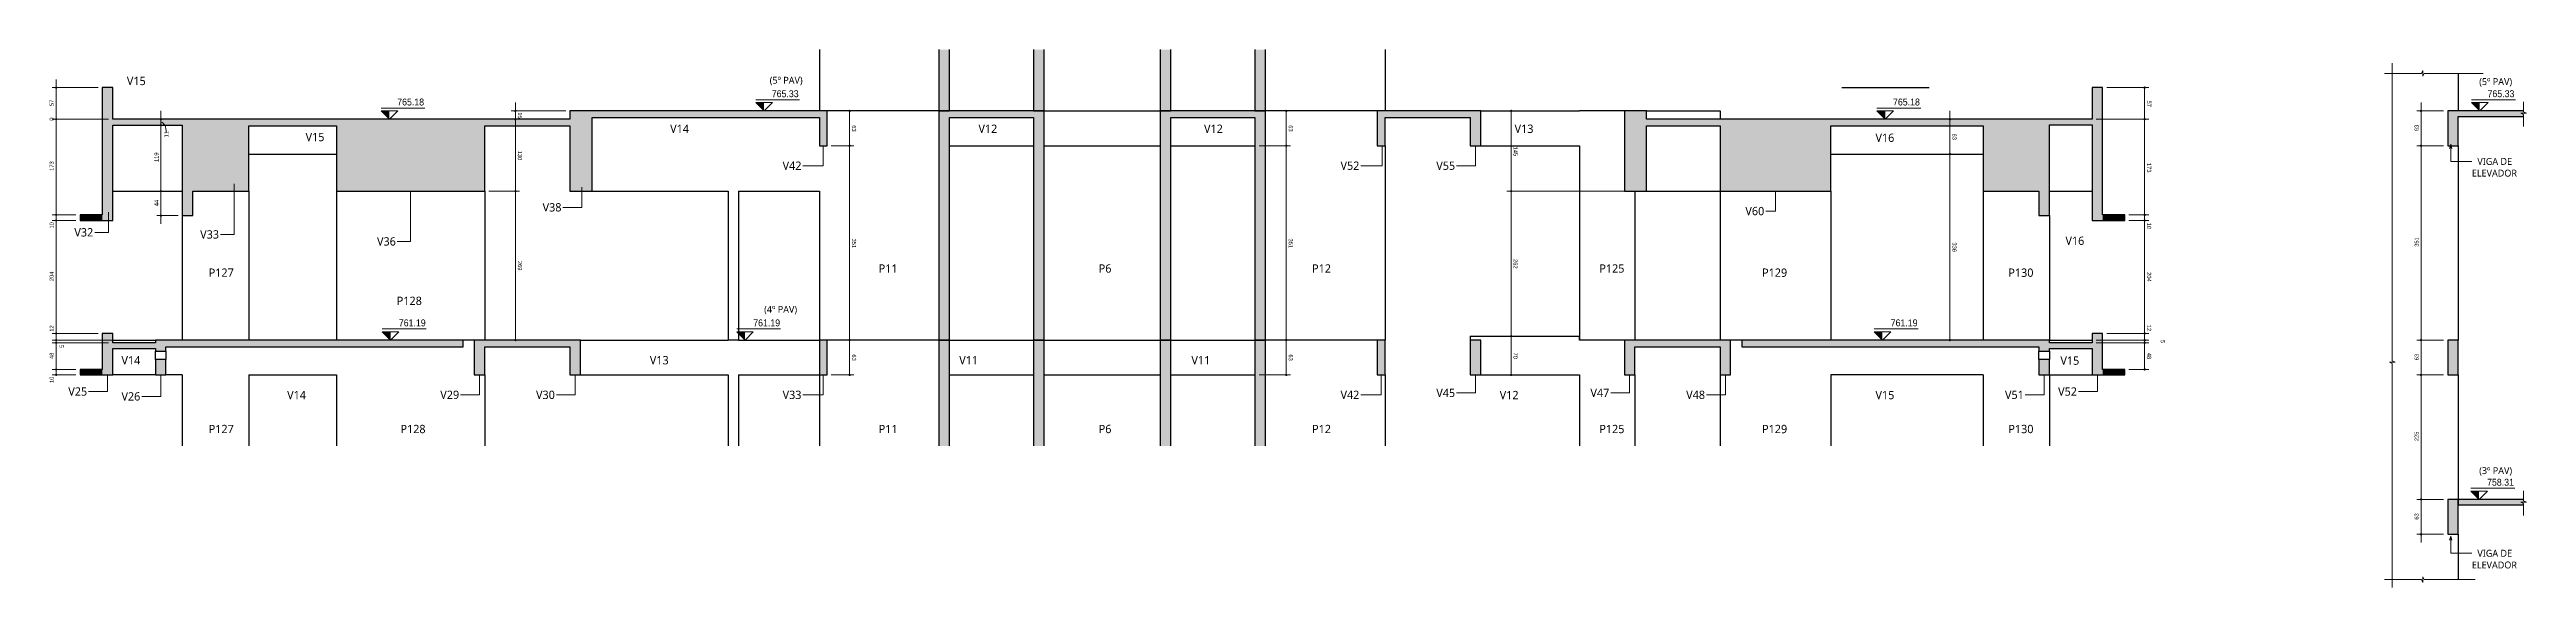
# Model space of a CAD drawing. Header units: centimetres. Extents: x -2136 to 34701, y -1430 to 84208.
# Drawn here: x 21244 to 25719, y 75672 to 76644 of the extents above; entities that cross this region are included whole.
import ezdxf

# ---------------------------------------------------------------- set-up
doc = ezdxf.new("R2010")
doc.units = ezdxf.units.CM
for name, color, linetype, lineweight in [('A-ANNO-DIMS', 7, 'Continuous', 9), ('A-ANNO-DIMS-50', 7, 'Continuous', 9), ('A-DETL-GENF', 7, 'Continuous', 18), ('A-FLOR', 7, 'Continuous', 18), ('A-WALL', 7, 'Continuous', 25), ('G-ANNO-DIMS', 7, 'Continuous', 9), ('G-ANNO-TEXT', 7, 'Continuous', 9), ('S-BEAM', 7, 'Continuous', 18), ('S-BEAM-IDEN', 7, 'Continuous', 9), ('S-COLS', 7, 'Continuous', 18), ('S-COLS-IDEN', 7, 'Continuous', 9)]:
    doc.layers.add(name, color=color, linetype=linetype, lineweight=lineweight)
doc.styles.add('Fira Sans', font='FiraSans-Regular.ttf', dxfattribs={"width": 0.95, "height": 12.5})
doc.styles.add('Fira Sans_2', font='FiraSans-Regular.ttf', dxfattribs={"width": 0.9, "height": 7.5})
doc.styles.add('Fira Sans_3', font='FiraSans-Regular.ttf', dxfattribs={"height": 7.5})
doc.styles.add('Gadugi', font='gadugi.ttf', dxfattribs={"height": 15})
doc.styles.add('Gadugi_4', font='gadugi.ttf', dxfattribs={"height": 12.5})
doc.dimstyles.new('PED_R80_1_5mm_ACIMA_As_DIR__R00', dxfattribs={"dimscale": 30.48, "dimtxt": 10.229846, "dimasz": 0.328084, "dimexe": 0.246063, "dimexo": 0.246063, "dimgap": 0.049213, "dimtad": 1, "dimdec": 1, "dimrnd": 0.5, "dimdsep": 46, "dimtxsty": 'Fira Sans_3', "dimblk1": 'DOTSMALL', "dimblk2": 'DOTSMALL', "dimsah": 1, "dimcen": 0.09, "dimdle": 0.492126, "dimazin": 0, "dimtfac": 1, "dimtdec": 4, "dimtix": 1, "dimtmove": 0, "dimatfit": 3, "dimfxl": 1, "dimtvp": 1, "dimtolj": 1, "dimtzin": 0, "dimarcsym": 2})
doc.dimstyles.new('PED_R80_1_5mm_ACIMA_As_DIR__R00_2', dxfattribs={"dimscale": 30.48, "dimtxt": 10.229846, "dimasz": 0.328084, "dimexe": 0.246063, "dimexo": 0.246063, "dimgap": 0.049213, "dimtad": 1, "dimdec": 1, "dimrnd": 0.5, "dimdsep": 46, "dimtxsty": 'Fira Sans_3', "dimblk1": 'DOTSMALL', "dimblk2": 'DOTSMALL', "dimsah": 1, "dimcen": 0.09, "dimdle": 0.492126, "dimazin": 0, "dimtfac": 1, "dimtdec": 4, "dimtix": 1, "dimtmove": 2, "dimatfit": 3, "dimfxl": 1, "dimtvp": 1, "dimtolj": 1, "dimtzin": 0, "dimarcsym": 2})
doc.dimstyles.new('PED_R80_1_5mm_ACIMA_As_ESQ__R00_1', dxfattribs={"dimscale": 30.48, "dimtxt": 10.229846, "dimasz": 0.328084, "dimexe": 0.246063, "dimexo": 0.246063, "dimgap": 0.049213, "dimtad": 1, "dimdec": 1, "dimrnd": 0.5, "dimdsep": 46, "dimtxsty": 'Fira Sans_2', "dimblk1": 'DOTSMALL', "dimblk2": 'DOTSMALL', "dimsah": 1, "dimcen": 0.09, "dimdle": 0.492126, "dimazin": 0, "dimtfac": 1, "dimtdec": 4, "dimtix": 1, "dimtmove": 1, "dimatfit": 3, "dimfxl": 1, "dimtvp": 1, "dimtolj": 1, "dimtzin": 0, "dimarcsym": 2})
doc.dimstyles.new('PED_R80_1_5mm_ACIMA_As_ESQ__R00_2', dxfattribs={"dimscale": 30.48, "dimtxt": 10.229846, "dimasz": 0.328084, "dimexe": 0.246063, "dimexo": 0.246063, "dimgap": 0.049213, "dimtad": 1, "dimdec": 1, "dimrnd": 0.5, "dimdsep": 46, "dimtxsty": 'Fira Sans_2', "dimblk1": 'DOTSMALL', "dimblk2": 'DOTSMALL', "dimsah": 1, "dimcen": 0.09, "dimdle": 0.492126, "dimazin": 0, "dimtfac": 1, "dimtdec": 4, "dimtix": 1, "dimtmove": 2, "dimatfit": 3, "dimfxl": 1, "dimtvp": 1, "dimtolj": 1, "dimtzin": 0, "dimarcsym": 2})
doc.dimstyles.new('PED_R80_1_5mm_ACIMA_As_ESQ__R00_4', dxfattribs={"dimscale": 30.48, "dimtxt": 10.229846, "dimasz": 0.328084, "dimexe": 0.246063, "dimexo": 0.246063, "dimgap": 0.049213, "dimtad": 1, "dimdec": 1, "dimrnd": 0.5, "dimdsep": 46, "dimtxsty": 'Fira Sans_2', "dimblk1": 'DOTSMALL', "dimblk2": 'DOTSMALL', "dimsah": 1, "dimcen": 0.09, "dimdle": 0.492126, "dimazin": 0, "dimtfac": 1, "dimtdec": 4, "dimtix": 1, "dimtmove": 0, "dimatfit": 3, "dimfxl": 1, "dimtvp": 1, "dimtolj": 1, "dimtzin": 0, "dimarcsym": 2})

msp = doc.modelspace()

# ---------------------------------------------------------------- texts
at = {"layer": 'G-ANNO-DIMS', "char_height": 12.5, "attachment_point": 1, "line_spacing_factor": 1.049215, "style": 'Fira Sans'}
for s, insert, width in [('765.33', (22549.07, 76570.31), 56.6705), ('765.33', (25648.95, 76570.31), 56.6705), ('765.18', (21872.34, 76555.31), 56.2613), ('765.18', (24574.85, 76555.31), 56.2613), ('761.19', (21875.28, 76156.31), 54.42), ('761.19', (22515.56, 76156.31), 54.42), ('761.19', (24570.66, 76156.31), 54.42), ('758.31', (25648.16, 75868.31), 55.6476)]:
    msp.add_mtext(s, dxfattribs=dict(at, insert=insert, width=width))
at = {"layer": 'G-ANNO-TEXT', "char_height": 12.5, "attachment_point": 1, "style": 'Gadugi_4'}
for s, insert, width in [('(5º PAV)', (22545.35, 76594.68), 78.5654), ('(5º PAV)', (25633.94, 76592.16), 78.5654), ('VIGA DE ', (25630.58, 76448.01), 84.578), ('ELEVADOR', (25620.66, 76426.84), 102.2152), ('(4º PAV)', (22535.35, 76180.68), 78.5654), ('(3º PAV)', (25633.94, 75889.31), 78.5654), ('ELEVADOR', (25620.66, 75718.84), 102.2152), ('VIGA DE ', (25630.58, 75740.01), 84.578)]:
    msp.add_mtext(s, dxfattribs=dict(at, insert=insert, width=width))
at = {"layer": 'S-BEAM-IDEN', "char_height": 15, "width": 44.0928, "attachment_point": 1, "style": 'Gadugi'}
for s, insert in [('V15', (21383.96, 76594.63)), ('V15', (21706.84, 76493.26)), ('V14', (22365.49, 76508.26)), ('V12', (22922.47, 76508.26)), ('V12', (23329.98, 76508.26)), ('V13', (23891.21, 76508.26)), ('V16', (24543.19, 76491.98)), ('V42', (22568.66, 76441.53)), ('V52', (23576.66, 76441.53)), ('V55', (23749.66, 76441.53)), ('V38', (22135.06, 76366.28)), ('V60', (24308.16, 76359.53)), ('V32', (21289.08, 76321.16)), ('V33', (21516.35, 76317.36)), ('V36', (21835.84, 76304.71)), ('V16', (24886.41, 76305.92)), ('V14', (21374.16, 76089.91)), ('V13', (22328.77, 76090.1)), ('V11', (22887.79, 76090.1)), ('V11', (23307.28, 76090.1)), ('V15', (24877.28, 76089.37)), ('V25', (21278.16, 76033.53)), ('V52', (24873.16, 76033.53)), ('V26', (21374.16, 76024.69)), ('V14', (21673.49, 76027.1)), ('V29', (21950.16, 76027.53)), ('V30', (22123.16, 76027.53)), ('V33', (22568.66, 76027.53)), ('V42', (23576.66, 76027.53)), ('V45', (23749.66, 76031.03)), ('V12', (23864.31, 76027.1)), ('V47', (24028.16, 76031.03)), ('V48', (24201.16, 76027.53)), ('V15', (24543.19, 76027.1)), ('V51', (24777.16, 76027.53))]:
    msp.add_mtext(s, dxfattribs=dict(at, insert=insert))
at = {"layer": 'S-COLS-IDEN', "char_height": 15, "attachment_point": 1, "style": 'Gadugi'}
for s, insert, width in [('P6', (23139.78, 76255.77), 28.4599), ('P12', (23525.28, 76255.77), 42.4894), ('P125', (24044.28, 76255.77), 56.519), ('P127', (21531.78, 76248.27), 56.519), ('P11', (22742.28, 76255.77), 42.4894), ('P129', (24338.28, 76248.27), 56.519), ('P130', (24783.28, 76248.27), 56.519), ('P128', (21871.58, 76197.36), 56.519), ('P127', (21531.78, 75965.77), 56.519), ('P128', (21878.28, 75965.77), 56.519), ('P11', (22742.28, 75965.77), 42.4894), ('P6', (23139.78, 75965.77), 28.4599), ('P12', (23525.28, 75965.77), 42.4894), ('P125', (24044.28, 75965.77), 56.519), ('P129', (24338.28, 75965.77), 56.519), ('P130', (24783.28, 75965.77), 56.519)]:
    msp.add_mtext(s, dxfattribs=dict(at, insert=insert, width=width))

# ---------------------------------------------------------------- blocks, each defined once
blk = doc.blocks.new('PED_LINHA_CORTE_R00 - PED_LINHA_CORTE_R00-2771801-CT 003 K - CORTE DE ELEVADOR')
at = {"layer": 'A-DETL-GENF'}
for p, q in [((-7.3, 75686.3), (-9.5, 75686.3)), ((57.2, 75686.3), (-7.3, 75686.3)), ((59.8, 75681.2), (57.2, 75686.3)), ((62.3, 75686.3), (59.8, 75691.4)), ((59.8, 75691.4), (59.8, 75681.2)), ((129.9, 75686.3), (62.3, 75686.3)), ((129.9, 75686.3), (154.2, 75686.3))]:
    blk.add_line(p, q, dxfattribs=at)
blk = doc.blocks.new('PED_LINHA_CORTE_R00 - PED_LINHA_CORTE_R00-2772280-CT 003 K - CORTE DE ELEVADOR')
at = {"layer": 'A-DETL-GENF'}
for p, q in [((4.6, 76583.1), (4.6, 76619)), ((4.6, 76081.5), (4.6, 76583.1)), ((4.6, 76076.5), (-0.5, 76079)), ((-0.5, 76079), (9.7, 76079)), ((9.7, 76079), (4.6, 76081.5)), ((4.6, 75699.3), (4.6, 76076.5)), ((4.6, 75699.3), (4.6, 75672))]:
    blk.add_line(p, q, dxfattribs=at)
blk = doc.blocks.new('PED_LINHA_CORTE_R00 - PED_LINHA_CORTE_R00-2772325-CT 003 K - CORTE DE ELEVADOR')
at = {"layer": 'A-DETL-GENF'}
for p, q in [((7.1, 76600.7), (-9.5, 76600.7)), ((7.1, 76600.7), (57.2, 76600.7)), ((57.2, 76600.7), (59.8, 76605.8)), ((59.8, 76605.8), (59.8, 76595.6)), ((59.8, 76595.6), (62.3, 76600.7)), ((62.3, 76600.7), (129.9, 76600.7)), ((129.9, 76600.7), (168.6, 76600.7))]:
    blk.add_line(p, q, dxfattribs=at)
blk = doc.blocks.new('PED_LINHA_CORTE_R00 - PED_LINHA_CORTE_R00-2911319-CT 003 K - CORTE DE ELEVADOR')
at = {"layer": 'A-DETL-GENF'}
for p, q in [((247, 75826.1), (236.9, 75826.1)), ((236.9, 75826.1), (241.9, 75823.5)), ((241.9, 75838.7), (241.9, 75846.3)), ((241.9, 75838.7), (241.9, 75828.6)), ((241.9, 75828.6), (247, 75826.1)), ((241.9, 75823.5), (241.9, 75809.4)), ((241.9, 75809.4), (241.9, 75801.8))]:
    blk.add_line(p, q, dxfattribs=at)
blk = doc.blocks.new('Elevações de ponto - SIMBOLO DE NÍVEL-CORTE-2219088-CT002 K1 - CORTE B-B')
at = {"layer": 'G-ANNO-DIMS'}
blk.add_hatch(color=256, dxfattribs=at).paths.add_polyline_path([(-645.3, 76134), (-645.3, 76119), (-660.3, 76134)], flags=0)
for p, q in [((-581.1, 76139.1), (-660.3, 76139.1)), ((-645.3, 76119), (-660.3, 76134)), ((-660.3, 76134), (-630.3, 76134)), ((-630.3, 76134), (-645.3, 76119))]:
    blk.add_line(p, q, dxfattribs=at)
blk = doc.blocks.new('DIMBLOCK681-CT002 K1 - CORTE B-B')
at = {"layer": 'A-ANNO-DIMS-50', "true_color": 0x000032}
h = blk.add_hatch(color=178, dxfattribs=at)
edge = h.paths.add_edge_path(flags=0)
edge.add_arc((21256.2, 76575), 1.25, 0, 360)
h = blk.add_hatch(color=178, dxfattribs=at)
edge = h.paths.add_edge_path(flags=0)
edge.add_arc((21256.2, 76518), 1.25, 0, 360)
at = {"layer": 'A-ANNO-DIMS-50', "color": 178, "true_color": 0x000032}
for p, q in [((21332, 76575), (21248.7, 76575)), ((21256.2, 76590), (21256.2, 76518)), ((21256.2, 76575), (21332, 76575)), ((21351, 76518), (21248.7, 76518)), ((21256.2, 76518), (21351, 76518))]:
    blk.add_line(p, q, dxfattribs=at)
for centre in [(21256.2, 76575), (21256.2, 76518)]:
    blk.add_circle(centre, 1.25, dxfattribs=at)
at = {"layer": 'A-ANNO-DIMS-50', "color": 0, "insert": (21244.3, 76541.9), "char_height": 7.5, "width": 11.017, "attachment_point": 1, "rotation": 90, "line_spacing_factor": 1.049215, "style": 'Fira Sans_2'}
blk.add_mtext('57', dxfattribs=at)
blk = doc.blocks.new('_DotSmall')
at = {"color": 0, "linetype": 'ByBlock', "const_width": 0.5}
blk.add_lwpolyline([(-0.0625, 0, 1), (0.0625, 0, 1)], format="xyb", close=True, dxfattribs=at)
blk = doc.blocks.new('DIMBLOCK682-CT002 K1 - CORTE B-B')
at = {"layer": 'A-ANNO-DIMS-50', "true_color": 0x000032}
h = blk.add_hatch(color=178, dxfattribs=at)
edge = h.paths.add_edge_path(flags=0)
edge.add_arc((21256.2, 76518), 1.25, 0, 360)
h = blk.add_hatch(color=178, dxfattribs=at)
edge = h.paths.add_edge_path(flags=0)
edge.add_arc((21256.2, 76518), 1.25, 0, 360)
at = {"layer": 'A-ANNO-DIMS-50', "color": 178, "true_color": 0x000032}
for p, q in [((21351, 76518), (21248.7, 76518)), ((21351, 76518), (21248.7, 76518)), ((21256.2, 76518), (21256.2, 76518)), ((21256.2, 76518), (21351, 76518)), ((21256.2, 76518), (21351, 76518))]:
    blk.add_line(p, q, dxfattribs=at)
blk.add_circle((21256.2, 76518), 1.25, dxfattribs=at)
blk.add_circle((21256.2, 76518), 1.25, dxfattribs=at)
at = {"layer": 'A-ANNO-DIMS-50', "color": 0, "insert": (21244.3, 76515.3), "char_height": 7.5, "width": 6.453, "attachment_point": 1, "rotation": 90, "line_spacing_factor": 1.049215, "style": 'Fira Sans_2'}
blk.add_mtext('0', dxfattribs=at)
blk = doc.blocks.new('DIMBLOCK683-CT002 K1 - CORTE B-B')
at = {"layer": 'A-ANNO-DIMS-50', "true_color": 0x000032}
h = blk.add_hatch(color=178, dxfattribs=at)
edge = h.paths.add_edge_path(flags=0)
edge.add_arc((21256.2, 76518), 1.25, 0, 360)
h = blk.add_hatch(color=178, dxfattribs=at)
edge = h.paths.add_edge_path(flags=0)
edge.add_arc((21256.2, 76345), 1.25, 0, 360)
at = {"layer": 'A-ANNO-DIMS-50', "color": 178, "true_color": 0x000032}
for p, q in [((21351, 76518), (21248.7, 76518)), ((21256.2, 76518), (21256.2, 76345)), ((21256.2, 76518), (21351, 76518)), ((21292, 76345), (21248.7, 76345)), ((21256.2, 76345), (21292, 76345))]:
    blk.add_line(p, q, dxfattribs=at)
for centre in [(21256.2, 76518), (21256.2, 76345)]:
    blk.add_circle(centre, 1.25, dxfattribs=at)
at = {"layer": 'A-ANNO-DIMS-50', "color": 0, "insert": (21244.3, 76424.8), "char_height": 7.5, "width": 16.053, "attachment_point": 1, "rotation": 90, "line_spacing_factor": 1.049215, "style": 'Fira Sans_2'}
blk.add_mtext('173', dxfattribs=at)
blk = doc.blocks.new('DIMBLOCK684-CT002 K1 - CORTE B-B')
at = {"layer": 'A-ANNO-DIMS-50', "true_color": 0x000032}
h = blk.add_hatch(color=178, dxfattribs=at)
edge = h.paths.add_edge_path(flags=0)
edge.add_arc((21256.2, 76345), 1.25, 0, 360)
h = blk.add_hatch(color=178, dxfattribs=at)
edge = h.paths.add_edge_path(flags=0)
edge.add_arc((21256.2, 76335), 1.25, 0, 360)
at = {"layer": 'A-ANNO-DIMS-50', "color": 178, "true_color": 0x000032}
for p, q in [((21292, 76345), (21248.7, 76345)), ((21292, 76335), (21248.7, 76335)), ((21256.2, 76345), (21256.2, 76335)), ((21256.2, 76345), (21292, 76345)), ((21256.2, 76335), (21292, 76335))]:
    blk.add_line(p, q, dxfattribs=at)
for centre in [(21256.2, 76345), (21256.2, 76335)]:
    blk.add_circle(centre, 1.25, dxfattribs=at)
at = {"layer": 'A-ANNO-DIMS-50', "color": 0, "insert": (21244.3, 76320.4), "char_height": 7.5, "width": 11.489, "attachment_point": 1, "rotation": 90, "line_spacing_factor": 1.049215, "style": 'Fira Sans_2'}
blk.add_mtext('10', dxfattribs=at)
blk = doc.blocks.new('DIMBLOCK685-CT002 K1 - CORTE B-B')
at = {"layer": 'A-ANNO-DIMS-50', "true_color": 0x000032}
h = blk.add_hatch(color=178, dxfattribs=at)
edge = h.paths.add_edge_path(flags=0)
edge.add_arc((21256.2, 76335), 1.25, 0, 360)
h = blk.add_hatch(color=178, dxfattribs=at)
edge = h.paths.add_edge_path(flags=0)
edge.add_arc((21256.2, 76131), 1.25, 0, 360)
at = {"layer": 'A-ANNO-DIMS-50', "color": 178, "true_color": 0x000032}
for p, q in [((21292, 76335), (21248.7, 76335)), ((21256.2, 76335), (21256.2, 76131)), ((21256.2, 76335), (21292, 76335)), ((21332, 76131), (21248.7, 76131)), ((21256.2, 76131), (21332, 76131))]:
    blk.add_line(p, q, dxfattribs=at)
for centre in [(21256.2, 76335), (21256.2, 76131)]:
    blk.add_circle(centre, 1.25, dxfattribs=at)
at = {"layer": 'A-ANNO-DIMS-50', "color": 0, "insert": (21244.3, 76225.4), "char_height": 7.5, "width": 18.256, "attachment_point": 1, "rotation": 90, "line_spacing_factor": 1.049215, "style": 'Fira Sans_2'}
blk.add_mtext('204', dxfattribs=at)
blk = doc.blocks.new('DIMBLOCK686-CT002 K1 - CORTE B-B')
at = {"layer": 'A-ANNO-DIMS-50', "true_color": 0x000032}
h = blk.add_hatch(color=178, dxfattribs=at)
edge = h.paths.add_edge_path(flags=0)
edge.add_arc((21256.2, 76131), 1.25, 0, 360)
h = blk.add_hatch(color=178, dxfattribs=at)
edge = h.paths.add_edge_path(flags=0)
edge.add_arc((21256.2, 76119), 1.25, 0, 360)
at = {"layer": 'A-ANNO-DIMS-50', "color": 178, "true_color": 0x000032}
for p, q in [((21332, 76131), (21248.7, 76131)), ((21256.2, 76131), (21256.2, 76119)), ((21256.2, 76131), (21332, 76131)), ((21447, 76119), (21248.7, 76119)), ((21256.2, 76119), (21447, 76119))]:
    blk.add_line(p, q, dxfattribs=at)
for centre in [(21256.2, 76131), (21256.2, 76119)]:
    blk.add_circle(centre, 1.25, dxfattribs=at)
at = {"layer": 'A-ANNO-DIMS-50', "color": 0, "insert": (21244.3, 76134.1), "char_height": 7.5, "width": 10.702, "attachment_point": 1, "rotation": 90, "line_spacing_factor": 1.049215, "style": 'Fira Sans_2'}
blk.add_mtext('12', dxfattribs=at)
blk = doc.blocks.new('DIMBLOCK687-CT002 K1 - CORTE B-B')
at = {"layer": 'A-ANNO-DIMS-50', "true_color": 0x000032}
h = blk.add_hatch(color=178, dxfattribs=at)
edge = h.paths.add_edge_path(flags=0)
edge.add_arc((21256.2, 76119), 1.25, 0, 360)
h = blk.add_hatch(color=178, dxfattribs=at)
edge = h.paths.add_edge_path(flags=0)
edge.add_arc((21256.2, 76114), 1.25, 0, 360)
at = {"layer": 'A-ANNO-DIMS-50', "color": 178, "true_color": 0x000032}
for p, q in [((21447, 76119), (21248.7, 76119)), ((21351, 76114), (21248.7, 76114)), ((21256.2, 76119), (21256.2, 76114)), ((21256.2, 76119), (21447, 76119)), ((21256.2, 76114), (21351, 76114))]:
    blk.add_line(p, q, dxfattribs=at)
for centre in [(21256.2, 76119), (21256.2, 76114)]:
    blk.add_circle(centre, 1.25, dxfattribs=at)
at = {"layer": 'A-ANNO-DIMS-50', "color": 0, "insert": (21262.6, 76104.9), "char_height": 7.5, "width": 5.823, "attachment_point": 1, "rotation": 90, "line_spacing_factor": 1.049215, "style": 'Fira Sans_2'}
blk.add_mtext('5', dxfattribs=at)
blk = doc.blocks.new('DIMBLOCK688-CT002 K1 - CORTE B-B')
at = {"layer": 'A-ANNO-DIMS-50', "true_color": 0x000032}
h = blk.add_hatch(color=178, dxfattribs=at)
edge = h.paths.add_edge_path(flags=0)
edge.add_arc((21256.2, 76114), 1.25, 0, 360)
h = blk.add_hatch(color=178, dxfattribs=at)
edge = h.paths.add_edge_path(flags=0)
edge.add_arc((21256.2, 76066), 1.25, 0, 360)
at = {"layer": 'A-ANNO-DIMS-50', "color": 178, "true_color": 0x000032}
for p, q in [((21351, 76114), (21248.7, 76114)), ((21256.2, 76114), (21256.2, 76066)), ((21256.2, 76114), (21351, 76114)), ((21292, 76066), (21248.7, 76066)), ((21256.2, 76066), (21292, 76066))]:
    blk.add_line(p, q, dxfattribs=at)
for centre in [(21256.2, 76114), (21256.2, 76066)]:
    blk.add_circle(centre, 1.25, dxfattribs=at)
at = {"layer": 'A-ANNO-DIMS-50', "color": 0, "insert": (21244.3, 76084.8), "char_height": 7.5, "width": 12.433, "attachment_point": 1, "rotation": 90, "line_spacing_factor": 1.049215, "style": 'Fira Sans_2'}
blk.add_mtext('48', dxfattribs=at)
blk = doc.blocks.new('DIMBLOCK689-CT002 K1 - CORTE B-B')
at = {"layer": 'A-ANNO-DIMS-50', "true_color": 0x000032}
h = blk.add_hatch(color=178, dxfattribs=at)
edge = h.paths.add_edge_path(flags=0)
edge.add_arc((21256.2, 76066), 1.25, 0, 360)
h = blk.add_hatch(color=178, dxfattribs=at)
edge = h.paths.add_edge_path(flags=0)
edge.add_arc((21256.2, 76056), 1.25, 0, 360)
at = {"layer": 'A-ANNO-DIMS-50', "color": 178, "true_color": 0x000032}
for p, q in [((21292, 76066), (21248.7, 76066)), ((21292, 76056), (21248.7, 76056)), ((21256.2, 76066), (21256.2, 76056)), ((21256.2, 76066), (21292, 76066)), ((21256.2, 76056), (21292, 76056))]:
    blk.add_line(p, q, dxfattribs=at)
for centre in [(21256.2, 76066), (21256.2, 76056)]:
    blk.add_circle(centre, 1.25, dxfattribs=at)
at = {"layer": 'A-ANNO-DIMS-50', "color": 0, "insert": (21244.3, 76041.5), "char_height": 7.5, "width": 11.489, "attachment_point": 1, "rotation": 90, "line_spacing_factor": 1.049215, "style": 'Fira Sans_2'}
blk.add_mtext('10', dxfattribs=at)
blk = doc.blocks.new('DIMBLOCK690-CT002 K1 - CORTE B-B')
at = {"layer": 'A-ANNO-DIMS-50'}
h = blk.add_hatch(color=256, dxfattribs=at)
edge = h.paths.add_edge_path(flags=0)
edge.add_arc((22085.9, 76533), 1.25, 0, 360)
h = blk.add_hatch(color=256, dxfattribs=at)
edge = h.paths.add_edge_path(flags=0)
edge.add_arc((22085.9, 76518), 1.25, 0, 360)
for p, q in [((22177, 76533), (22078.4, 76533)), ((22085.9, 76548), (22085.9, 76518)), ((22085.9, 76533), (22177, 76533)), ((22080.1, 76518), (22093.4, 76518)), ((22085.9, 76518), (22080.1, 76518))]:
    blk.add_line(p, q, dxfattribs=at)
for centre in [(22085.9, 76533), (22085.9, 76518)]:
    blk.add_circle(centre, 1.25, dxfattribs=at)
at = {"layer": 'A-ANNO-DIMS-50', "color": 0, "insert": (22097.8, 76530.6), "char_height": 7.5, "width": 12.276, "attachment_point": 1, "rotation": 270, "line_spacing_factor": 1.049215, "style": 'Fira Sans_3'}
blk.add_mtext('15', dxfattribs=at)
blk = doc.blocks.new('DIMBLOCK691-CT002 K1 - CORTE B-B')
at = {"layer": 'A-ANNO-DIMS-50'}
h = blk.add_hatch(color=256, dxfattribs=at)
edge = h.paths.add_edge_path(flags=0)
edge.add_arc((22085.9, 76518), 1.25, 0, 360)
h = blk.add_hatch(color=256, dxfattribs=at)
edge = h.paths.add_edge_path(flags=0)
edge.add_arc((22085.9, 76388), 1.25, 0, 360)
for p, q in [((22080.1, 76518), (22093.4, 76518)), ((22085.9, 76518), (22080.1, 76518)), ((22085.9, 76518), (22085.9, 76388)), ((22038, 76388), (22093.4, 76388)), ((22085.9, 76388), (22038, 76388))]:
    blk.add_line(p, q, dxfattribs=at)
for centre in [(22085.9, 76518), (22085.9, 76388)]:
    blk.add_circle(centre, 1.25, dxfattribs=at)
at = {"layer": 'A-ANNO-DIMS-50', "color": 0, "insert": (22097.8, 76461.1), "char_height": 7.5, "width": 19.515, "attachment_point": 1, "rotation": 270, "line_spacing_factor": 1.049215, "style": 'Fira Sans_3'}
blk.add_mtext('130', dxfattribs=at)
blk = doc.blocks.new('DIMBLOCK692-CT002 K1 - CORTE B-B')
at = {"layer": 'A-ANNO-DIMS-50'}
h = blk.add_hatch(color=256, dxfattribs=at)
edge = h.paths.add_edge_path(flags=0)
edge.add_arc((22085.9, 76388), 1.25, 0, 360)
h = blk.add_hatch(color=256, dxfattribs=at)
edge = h.paths.add_edge_path(flags=0)
edge.add_arc((22085.9, 76119), 1.25, 0, 360)
for p, q in [((22038, 76388), (22093.4, 76388)), ((22085.9, 76388), (22038, 76388)), ((22085.9, 76388), (22085.9, 76119)), ((22080.1, 76119), (22093.4, 76119)), ((22085.9, 76119), (22080.1, 76119))]:
    blk.add_line(p, q, dxfattribs=at)
for centre in [(22085.9, 76388), (22085.9, 76119)]:
    blk.add_circle(centre, 1.25, dxfattribs=at)
at = {"layer": 'A-ANNO-DIMS-50', "color": 0, "insert": (22097.8, 76262), "char_height": 7.5, "width": 20.302, "attachment_point": 1, "rotation": 270, "line_spacing_factor": 1.049215, "style": 'Fira Sans_3'}
blk.add_mtext('269', dxfattribs=at)
blk = doc.blocks.new('DIMBLOCK693-CT002 K1 - CORTE B-B')
at = {"layer": 'A-ANNO-DIMS-50'}
h = blk.add_hatch(color=256, dxfattribs=at)
edge = h.paths.add_edge_path(flags=0)
edge.add_arc((22689.6, 76533), 1.25, 0, 360)
h = blk.add_hatch(color=256, dxfattribs=at)
edge = h.paths.add_edge_path(flags=0)
edge.add_arc((22689.6, 76470), 1.25, 0, 360)
for p, q in [((22683.9, 76533), (22697.1, 76533)), ((22689.6, 76533), (22683.9, 76533)), ((22689.6, 76533), (22689.6, 76470)), ((22656.5, 76470), (22697.1, 76470)), ((22689.6, 76470), (22656.5, 76470))]:
    blk.add_line(p, q, dxfattribs=at)
for centre in [(22689.6, 76533), (22689.6, 76470)]:
    blk.add_circle(centre, 1.25, dxfattribs=at)
at = {"layer": 'A-ANNO-DIMS-50', "color": 0, "insert": (22701.5, 76507.1), "char_height": 7.5, "width": 13.535, "attachment_point": 1, "rotation": 270, "line_spacing_factor": 1.049215, "style": 'Fira Sans_3'}
blk.add_mtext('63', dxfattribs=at)
blk = doc.blocks.new('DIMBLOCK694-CT002 K1 - CORTE B-B')
at = {"layer": 'A-ANNO-DIMS-50'}
h = blk.add_hatch(color=256, dxfattribs=at)
edge = h.paths.add_edge_path(flags=0)
edge.add_arc((22689.6, 76470), 1.25, 0, 360)
h = blk.add_hatch(color=256, dxfattribs=at)
edge = h.paths.add_edge_path(flags=0)
edge.add_arc((22689.6, 76119), 1.25, 0, 360)
for p, q in [((22656.5, 76470), (22697.1, 76470)), ((22689.6, 76470), (22656.5, 76470)), ((22689.6, 76470), (22689.6, 76119)), ((22683.9, 76119), (22697.1, 76119)), ((22689.6, 76119), (22683.9, 76119))]:
    blk.add_line(p, q, dxfattribs=at)
for centre in [(22689.6, 76470), (22689.6, 76119)]:
    blk.add_circle(centre, 1.25, dxfattribs=at)
at = {"layer": 'A-ANNO-DIMS-50', "color": 0, "insert": (22701.5, 76302.4), "char_height": 7.5, "width": 18.886, "attachment_point": 1, "rotation": 270, "line_spacing_factor": 1.049215, "style": 'Fira Sans_3'}
blk.add_mtext('351', dxfattribs=at)
blk = doc.blocks.new('DIMBLOCK695-CT002 K1 - CORTE B-B')
at = {"layer": 'A-ANNO-DIMS-50'}
h = blk.add_hatch(color=256, dxfattribs=at)
edge = h.paths.add_edge_path(flags=0)
edge.add_arc((22689.6, 76119), 1.25, 0, 360)
h = blk.add_hatch(color=256, dxfattribs=at)
edge = h.paths.add_edge_path(flags=0)
edge.add_arc((22689.6, 76056), 1.25, 0, 360)
for p, q in [((22683.9, 76119), (22697.1, 76119)), ((22689.6, 76119), (22683.9, 76119)), ((22689.6, 76119), (22689.6, 76056)), ((22656.5, 76056), (22697.1, 76056)), ((22689.6, 76056), (22656.5, 76056))]:
    blk.add_line(p, q, dxfattribs=at)
for centre in [(22689.6, 76119), (22689.6, 76056)]:
    blk.add_circle(centre, 1.25, dxfattribs=at)
at = {"layer": 'A-ANNO-DIMS-50', "color": 0, "insert": (22701.5, 76093.1), "char_height": 7.5, "width": 13.535, "attachment_point": 1, "rotation": 270, "line_spacing_factor": 1.049215, "style": 'Fira Sans_3'}
blk.add_mtext('63', dxfattribs=at)
blk = doc.blocks.new('DIMBLOCK696-CT002 K1 - CORTE B-B')
at = {"layer": 'A-ANNO-DIMS-50'}
h = blk.add_hatch(color=256, dxfattribs=at)
edge = h.paths.add_edge_path(flags=0)
edge.add_arc((23478.6, 76533), 1.25, 0, 360)
h = blk.add_hatch(color=256, dxfattribs=at)
edge = h.paths.add_edge_path(flags=0)
edge.add_arc((23478.6, 76470), 1.25, 0, 360)
for p, q in [((23429.5, 76533), (23486.1, 76533)), ((23478.6, 76533), (23429.5, 76533)), ((23478.6, 76533), (23478.6, 76470)), ((23429.5, 76470), (23486.1, 76470)), ((23478.6, 76470), (23429.5, 76470))]:
    blk.add_line(p, q, dxfattribs=at)
for centre in [(23478.6, 76533), (23478.6, 76470)]:
    blk.add_circle(centre, 1.25, dxfattribs=at)
at = {"layer": 'A-ANNO-DIMS-50', "color": 0, "insert": (23490.5, 76507.1), "char_height": 7.5, "width": 13.535, "attachment_point": 1, "rotation": 270, "line_spacing_factor": 1.049215, "style": 'Fira Sans_3'}
blk.add_mtext('63', dxfattribs=at)
blk = doc.blocks.new('DIMBLOCK697-CT002 K1 - CORTE B-B')
at = {"layer": 'A-ANNO-DIMS-50'}
h = blk.add_hatch(color=256, dxfattribs=at)
edge = h.paths.add_edge_path(flags=0)
edge.add_arc((23478.6, 76470), 1.25, 0, 360)
h = blk.add_hatch(color=256, dxfattribs=at)
edge = h.paths.add_edge_path(flags=0)
edge.add_arc((23478.6, 76119), 1.25, 0, 360)
for p, q in [((23429.5, 76470), (23486.1, 76470)), ((23478.6, 76470), (23429.5, 76470)), ((23478.6, 76470), (23478.6, 76119)), ((23472.8, 76119), (23486.1, 76119)), ((23478.6, 76119), (23472.8, 76119))]:
    blk.add_line(p, q, dxfattribs=at)
for centre in [(23478.6, 76470), (23478.6, 76119)]:
    blk.add_circle(centre, 1.25, dxfattribs=at)
at = {"layer": 'A-ANNO-DIMS-50', "color": 0, "insert": (23490.5, 76302.4), "char_height": 7.5, "width": 18.886, "attachment_point": 1, "rotation": 270, "line_spacing_factor": 1.049215, "style": 'Fira Sans_3'}
blk.add_mtext('351', dxfattribs=at)
blk = doc.blocks.new('DIMBLOCK698-CT002 K1 - CORTE B-B')
at = {"layer": 'A-ANNO-DIMS-50'}
h = blk.add_hatch(color=256, dxfattribs=at)
edge = h.paths.add_edge_path(flags=0)
edge.add_arc((23478.6, 76119), 1.25, 0, 360)
h = blk.add_hatch(color=256, dxfattribs=at)
edge = h.paths.add_edge_path(flags=0)
edge.add_arc((23478.6, 76056), 1.25, 0, 360)
for p, q in [((23472.8, 76119), (23486.1, 76119)), ((23478.6, 76119), (23472.8, 76119)), ((23478.6, 76119), (23478.6, 76056)), ((23429.5, 76056), (23486.1, 76056)), ((23478.6, 76056), (23429.5, 76056))]:
    blk.add_line(p, q, dxfattribs=at)
for centre in [(23478.6, 76119), (23478.6, 76056)]:
    blk.add_circle(centre, 1.25, dxfattribs=at)
at = {"layer": 'A-ANNO-DIMS-50', "color": 0, "insert": (23490.5, 76093.1), "char_height": 7.5, "width": 13.535, "attachment_point": 1, "rotation": 270, "line_spacing_factor": 1.049215, "style": 'Fira Sans_3'}
blk.add_mtext('63', dxfattribs=at)
blk = doc.blocks.new('DIMBLOCK699-CT002 K1 - CORTE B-B')
at = {"layer": 'A-ANNO-DIMS-50'}
h = blk.add_hatch(color=256, dxfattribs=at)
edge = h.paths.add_edge_path(flags=0)
edge.add_arc((23884.8, 76533), 1.25, 0, 360)
h = blk.add_hatch(color=256, dxfattribs=at)
edge = h.paths.add_edge_path(flags=0)
edge.add_arc((23884.8, 76388), 1.25, 0, 360)
for p, q in [((24101, 76533), (23877.3, 76533)), ((23884.8, 76533), (23884.8, 76388)), ((23884.8, 76533), (24101, 76533)), ((24101, 76388), (23877.3, 76388)), ((23884.8, 76388), (24101, 76388))]:
    blk.add_line(p, q, dxfattribs=at)
for centre in [(23884.8, 76533), (23884.8, 76388)]:
    blk.add_circle(centre, 1.25, dxfattribs=at)
at = {"layer": 'A-ANNO-DIMS-50', "color": 0, "insert": (23896.7, 76468.5), "char_height": 7.5, "width": 19.201, "attachment_point": 1, "rotation": 270, "line_spacing_factor": 1.049215, "style": 'Fira Sans_3'}
blk.add_mtext('145', dxfattribs=at)
blk = doc.blocks.new('DIMBLOCK700-CT002 K1 - CORTE B-B')
at = {"layer": 'A-ANNO-DIMS-50'}
h = blk.add_hatch(color=256, dxfattribs=at)
edge = h.paths.add_edge_path(flags=0)
edge.add_arc((23884.8, 76388), 1.25, 0, 360)
h = blk.add_hatch(color=256, dxfattribs=at)
edge = h.paths.add_edge_path(flags=0)
edge.add_arc((23884.8, 76126), 1.25, 0, 360)
for p, q in [((24101, 76388), (23877.3, 76388)), ((23884.8, 76388), (23884.8, 76126)), ((23884.8, 76388), (24101, 76388)), ((23879, 76126), (23892.3, 76126)), ((23884.8, 76126), (23879, 76126))]:
    blk.add_line(p, q, dxfattribs=at)
for centre in [(23884.8, 76388), (23884.8, 76126)]:
    blk.add_circle(centre, 1.25, dxfattribs=at)
at = {"layer": 'A-ANNO-DIMS-50', "color": 0, "insert": (23896.7, 76265.3), "char_height": 7.5, "width": 19.83, "attachment_point": 1, "rotation": 270, "line_spacing_factor": 1.049215, "style": 'Fira Sans_3'}
blk.add_mtext('262', dxfattribs=at)
blk = doc.blocks.new('DIMBLOCK701-CT002 K1 - CORTE B-B')
at = {"layer": 'A-ANNO-DIMS-50'}
h = blk.add_hatch(color=256, dxfattribs=at)
edge = h.paths.add_edge_path(flags=0)
edge.add_arc((23884.8, 76126), 1.25, 0, 360)
h = blk.add_hatch(color=256, dxfattribs=at)
edge = h.paths.add_edge_path(flags=0)
edge.add_arc((23884.8, 76056), 1.25, 0, 360)
for p, q in [((23879, 76126), (23892.3, 76126)), ((23884.8, 76126), (23879, 76126)), ((23884.8, 76126), (23884.8, 76056)), ((23879, 76056), (23892.3, 76056)), ((23884.8, 76056), (23879, 76056))]:
    blk.add_line(p, q, dxfattribs=at)
for centre in [(23884.8, 76126), (23884.8, 76056)]:
    blk.add_circle(centre, 1.25, dxfattribs=at)
at = {"layer": 'A-ANNO-DIMS-50', "color": 0, "insert": (23896.7, 76096.4), "char_height": 7.5, "width": 13.063, "attachment_point": 1, "rotation": 270, "line_spacing_factor": 1.049215, "style": 'Fira Sans_3'}
blk.add_mtext('70', dxfattribs=at)
blk = doc.blocks.new('DIMBLOCK702-CT002 K1 - CORTE B-B')
at = {"layer": 'A-ANNO-DIMS-50'}
h = blk.add_hatch(color=256, dxfattribs=at)
edge = h.paths.add_edge_path(flags=0)
edge.add_arc((24677.7, 76518), 1.25, 0, 360)
h = blk.add_hatch(color=256, dxfattribs=at)
edge = h.paths.add_edge_path(flags=0)
edge.add_arc((24677.7, 76455), 1.25, 0, 360)
for p, q in [((24677.7, 76533), (24677.7, 76455)), ((24672, 76518), (24685.2, 76518)), ((24677.7, 76518), (24672, 76518)), ((24672, 76455), (24685.2, 76455)), ((24677.7, 76455), (24672, 76455))]:
    blk.add_line(p, q, dxfattribs=at)
for centre in [(24677.7, 76518), (24677.7, 76455)]:
    blk.add_circle(centre, 1.25, dxfattribs=at)
at = {"layer": 'A-ANNO-DIMS-50', "color": 0, "insert": (24689.6, 76492.1), "char_height": 7.5, "width": 13.535, "attachment_point": 1, "rotation": 270, "line_spacing_factor": 1.049215, "style": 'Fira Sans_3'}
blk.add_mtext('63', dxfattribs=at)
blk = doc.blocks.new('DIMBLOCK703-CT002 K1 - CORTE B-B')
at = {"layer": 'A-ANNO-DIMS-50'}
h = blk.add_hatch(color=256, dxfattribs=at)
edge = h.paths.add_edge_path(flags=0)
edge.add_arc((24677.7, 76455), 1.25, 0, 360)
h = blk.add_hatch(color=256, dxfattribs=at)
edge = h.paths.add_edge_path(flags=0)
edge.add_arc((24677.7, 76119), 1.25, 0, 360)
for p, q in [((24672, 76455), (24685.2, 76455)), ((24677.7, 76455), (24672, 76455)), ((24677.7, 76455), (24677.7, 76119)), ((24672, 76119), (24685.2, 76119)), ((24677.7, 76119), (24672, 76119))]:
    blk.add_line(p, q, dxfattribs=at)
for centre in [(24677.7, 76455), (24677.7, 76119)]:
    blk.add_circle(centre, 1.25, dxfattribs=at)
at = {"layer": 'A-ANNO-DIMS-50', "color": 0, "insert": (24689.6, 76295.4), "char_height": 7.5, "width": 20.145, "attachment_point": 1, "rotation": 270, "line_spacing_factor": 1.049215, "style": 'Fira Sans_3'}
blk.add_mtext('336', dxfattribs=at)
blk = doc.blocks.new('DIMBLOCK704-CT002 K1 - CORTE B-B')
at = {"layer": 'A-ANNO-DIMS-50'}
h = blk.add_hatch(color=256, dxfattribs=at)
edge = h.paths.add_edge_path(flags=0)
edge.add_arc((25029.5, 76575), 1.25, 0, 360)
h = blk.add_hatch(color=256, dxfattribs=at)
edge = h.paths.add_edge_path(flags=0)
edge.add_arc((25029.5, 76518), 1.25, 0, 360)
for p, q in [((24961, 76575), (25037, 76575)), ((25029.5, 76575), (24961, 76575)), ((25029.5, 76575), (25029.5, 76518)), ((24942, 76518), (25037, 76518)), ((25029.5, 76518), (24942, 76518))]:
    blk.add_line(p, q, dxfattribs=at)
for centre in [(25029.5, 76575), (25029.5, 76518)]:
    blk.add_circle(centre, 1.25, dxfattribs=at)
at = {"layer": 'A-ANNO-DIMS-50', "color": 0, "insert": (25041.3, 76551.7), "char_height": 7.5, "width": 12.433, "attachment_point": 1, "rotation": 270, "line_spacing_factor": 1.049215, "style": 'Fira Sans_3'}
blk.add_mtext('57', dxfattribs=at)
blk = doc.blocks.new('DIMBLOCK705-CT002 K1 - CORTE B-B')
at = {"layer": 'A-ANNO-DIMS-50'}
h = blk.add_hatch(color=256, dxfattribs=at)
edge = h.paths.add_edge_path(flags=0)
edge.add_arc((25029.5, 76518), 1.25, 0, 360)
h = blk.add_hatch(color=256, dxfattribs=at)
edge = h.paths.add_edge_path(flags=0)
edge.add_arc((25029.5, 76345), 1.25, 0, 360)
for p, q in [((24942, 76518), (25037, 76518)), ((25029.5, 76518), (24942, 76518)), ((25029.5, 76518), (25029.5, 76345)), ((25001, 76345), (25037, 76345)), ((25029.5, 76345), (25001, 76345))]:
    blk.add_line(p, q, dxfattribs=at)
for centre in [(25029.5, 76518), (25029.5, 76345)]:
    blk.add_circle(centre, 1.25, dxfattribs=at)
at = {"layer": 'A-ANNO-DIMS-50', "color": 0, "insert": (25041.3, 76439), "char_height": 7.5, "width": 18.099, "attachment_point": 1, "rotation": 270, "line_spacing_factor": 1.049215, "style": 'Fira Sans_3'}
blk.add_mtext('173', dxfattribs=at)
blk = doc.blocks.new('DIMBLOCK706-CT002 K1 - CORTE B-B')
at = {"layer": 'A-ANNO-DIMS-50'}
h = blk.add_hatch(color=256, dxfattribs=at)
edge = h.paths.add_edge_path(flags=0)
edge.add_arc((25029.5, 76345), 1.25, 0, 360)
h = blk.add_hatch(color=256, dxfattribs=at)
edge = h.paths.add_edge_path(flags=0)
edge.add_arc((25029.5, 76335), 1.25, 0, 360)
for p, q in [((25001, 76345), (25037, 76345)), ((25029.5, 76345), (25001, 76345)), ((25001, 76335), (25037, 76335)), ((25029.5, 76335), (25001, 76335)), ((25029.5, 76345), (25029.5, 76335))]:
    blk.add_line(p, q, dxfattribs=at)
for centre in [(25029.5, 76345), (25029.5, 76335)]:
    blk.add_circle(centre, 1.25, dxfattribs=at)
at = {"layer": 'A-ANNO-DIMS-50', "color": 0, "insert": (25041.3, 76331.1), "char_height": 7.5, "width": 12.905, "attachment_point": 1, "rotation": 270, "line_spacing_factor": 1.049215, "style": 'Fira Sans_3'}
blk.add_mtext('10', dxfattribs=at)
blk = doc.blocks.new('DIMBLOCK707-CT002 K1 - CORTE B-B')
at = {"layer": 'A-ANNO-DIMS-50'}
h = blk.add_hatch(color=256, dxfattribs=at)
edge = h.paths.add_edge_path(flags=0)
edge.add_arc((25029.5, 76335), 1.25, 0, 360)
h = blk.add_hatch(color=256, dxfattribs=at)
edge = h.paths.add_edge_path(flags=0)
edge.add_arc((25029.5, 76131), 1.25, 0, 360)
for p, q in [((25001, 76335), (25037, 76335)), ((25029.5, 76335), (25001, 76335)), ((25029.5, 76335), (25029.5, 76131)), ((24961, 76131), (25037, 76131)), ((25029.5, 76131), (24961, 76131))]:
    blk.add_line(p, q, dxfattribs=at)
for centre in [(25029.5, 76335), (25029.5, 76131)]:
    blk.add_circle(centre, 1.25, dxfattribs=at)
at = {"layer": 'A-ANNO-DIMS-50', "color": 0, "insert": (25041.3, 76241.6), "char_height": 7.5, "width": 20.617, "attachment_point": 1, "rotation": 270, "line_spacing_factor": 1.049215, "style": 'Fira Sans_3'}
blk.add_mtext('204', dxfattribs=at)
blk = doc.blocks.new('DIMBLOCK708-CT002 K1 - CORTE B-B')
at = {"layer": 'A-ANNO-DIMS-50'}
h = blk.add_hatch(color=256, dxfattribs=at)
edge = h.paths.add_edge_path(flags=0)
edge.add_arc((25029.5, 76131), 1.25, 0, 360)
h = blk.add_hatch(color=256, dxfattribs=at)
edge = h.paths.add_edge_path(flags=0)
edge.add_arc((25029.5, 76119), 1.25, 0, 360)
for p, q in [((24961, 76131), (25037, 76131)), ((25029.5, 76131), (24961, 76131)), ((25029.5, 76131), (25029.5, 76119)), ((24942, 76119), (25037, 76119)), ((25029.5, 76119), (24942, 76119))]:
    blk.add_line(p, q, dxfattribs=at)
for centre in [(25029.5, 76131), (25029.5, 76119)]:
    blk.add_circle(centre, 1.25, dxfattribs=at)
at = {"layer": 'A-ANNO-DIMS-50', "color": 0, "insert": (25041.3, 76146.6), "char_height": 7.5, "width": 12.118, "attachment_point": 1, "rotation": 270, "line_spacing_factor": 1.049215, "style": 'Fira Sans_3'}
blk.add_mtext('12', dxfattribs=at)
blk = doc.blocks.new('DIMBLOCK709-CT002 K1 - CORTE B-B')
at = {"layer": 'A-ANNO-DIMS-50'}
h = blk.add_hatch(color=256, dxfattribs=at)
edge = h.paths.add_edge_path(flags=0)
edge.add_arc((25029.5, 76119), 1.25, 0, 360)
h = blk.add_hatch(color=256, dxfattribs=at)
edge = h.paths.add_edge_path(flags=0)
edge.add_arc((25029.5, 76114), 1.25, 0, 360)
for p, q in [((24942, 76119), (25037, 76119)), ((25029.5, 76119), (24942, 76119)), ((24942, 76114), (25037, 76114)), ((25029.5, 76114), (24942, 76114)), ((25029.5, 76119), (25029.5, 76114))]:
    blk.add_line(p, q, dxfattribs=at)
for centre in [(25029.5, 76119), (25029.5, 76114)]:
    blk.add_circle(centre, 1.25, dxfattribs=at)
at = {"layer": 'A-ANNO-DIMS-50', "color": 0, "insert": (25066.1, 76119.3), "char_height": 7.5, "width": 6.61, "attachment_point": 1, "rotation": 270, "line_spacing_factor": 1.049215, "style": 'Fira Sans_3'}
blk.add_mtext('5', dxfattribs=at)
blk = doc.blocks.new('DIMBLOCK710-CT002 K1 - CORTE B-B')
at = {"layer": 'A-ANNO-DIMS-50'}
h = blk.add_hatch(color=256, dxfattribs=at)
edge = h.paths.add_edge_path(flags=0)
edge.add_arc((25029.5, 76114), 1.25, 0, 360)
h = blk.add_hatch(color=256, dxfattribs=at)
edge = h.paths.add_edge_path(flags=0)
edge.add_arc((25029.5, 76066), 1.25, 0, 360)
for p, q in [((24942, 76114), (25037, 76114)), ((25029.5, 76114), (24942, 76114)), ((25029.5, 76114), (25029.5, 76066)), ((25001, 76066), (25037, 76066)), ((25029.5, 76066), (25001, 76066))]:
    blk.add_line(p, q, dxfattribs=at)
for centre in [(25029.5, 76114), (25029.5, 76066)]:
    blk.add_circle(centre, 1.25, dxfattribs=at)
at = {"layer": 'A-ANNO-DIMS-50', "color": 0, "insert": (25041.3, 76095.9), "char_height": 7.5, "width": 14.164, "attachment_point": 1, "rotation": 270, "line_spacing_factor": 1.049215, "style": 'Fira Sans_3'}
blk.add_mtext('48', dxfattribs=at)
blk = doc.blocks.new('DIMBLOCK711-CT002 K1 - CORTE B-B')
at = {"layer": 'A-ANNO-DIMS-50', "true_color": 0x000032}
h = blk.add_hatch(color=178, dxfattribs=at)
edge = h.paths.add_edge_path(flags=0)
edge.add_arc((21445.5, 76518), 1.25, 0, 360)
h = blk.add_hatch(color=178, dxfattribs=at)
edge = h.paths.add_edge_path(flags=0)
edge.add_arc((21445.5, 76507), 1.25, 0, 360)
at = {"layer": 'A-ANNO-DIMS-50', "color": 178, "true_color": 0x000032}
for p, q in [((21445.5, 76533), (21445.5, 76507)), ((21439.8, 76518), (21453, 76518)), ((21445.5, 76518), (21439.8, 76518)), ((21439.8, 76507), (21453, 76507)), ((21445.5, 76507), (21439.8, 76507))]:
    blk.add_line(p, q, dxfattribs=at)
for centre in [(21445.5, 76518), (21445.5, 76507)]:
    blk.add_circle(centre, 1.25, dxfattribs=at)
blk.add_ellipse((21445.5, 76493.5), major_axis=(0, 19), ratio=0.51138, start_param=4.712389, end_param=6.283185, dxfattribs=at)
at = {"layer": 'A-ANNO-DIMS-50', "color": 0, "insert": (21451.4, 76485.1), "char_height": 7.5, "width": 10.072, "attachment_point": 1, "rotation": 90, "line_spacing_factor": 1.049215, "style": 'Fira Sans_2'}
blk.add_mtext('11', dxfattribs=at)
blk = doc.blocks.new('DIMBLOCK712-CT002 K1 - CORTE B-B')
at = {"layer": 'A-ANNO-DIMS-50', "true_color": 0x000032}
h = blk.add_hatch(color=178, dxfattribs=at)
edge = h.paths.add_edge_path(flags=0)
edge.add_arc((21445.5, 76507), 1.25, 0, 360)
h = blk.add_hatch(color=178, dxfattribs=at)
edge = h.paths.add_edge_path(flags=0)
edge.add_arc((21445.5, 76388), 1.25, 0, 360)
at = {"layer": 'A-ANNO-DIMS-50', "color": 178, "true_color": 0x000032}
for p, q in [((21439.8, 76507), (21453, 76507)), ((21445.5, 76507), (21439.8, 76507)), ((21445.5, 76507), (21445.5, 76388)), ((21439.8, 76388), (21453, 76388)), ((21445.5, 76388), (21439.8, 76388))]:
    blk.add_line(p, q, dxfattribs=at)
for centre in [(21445.5, 76507), (21445.5, 76388)]:
    blk.add_circle(centre, 1.25, dxfattribs=at)
at = {"layer": 'A-ANNO-DIMS-50', "color": 0, "insert": (21433.6, 76440.7), "char_height": 7.5, "width": 16.21, "attachment_point": 1, "rotation": 90, "line_spacing_factor": 1.049215, "style": 'Fira Sans_2'}
blk.add_mtext('119', dxfattribs=at)
blk = doc.blocks.new('DIMBLOCK713-CT002 K1 - CORTE B-B')
at = {"layer": 'A-ANNO-DIMS-50', "true_color": 0x000032}
h = blk.add_hatch(color=178, dxfattribs=at)
edge = h.paths.add_edge_path(flags=0)
edge.add_arc((21445.5, 76388), 1.25, 0, 360)
h = blk.add_hatch(color=178, dxfattribs=at)
edge = h.paths.add_edge_path(flags=0)
edge.add_arc((21445.5, 76344), 1.25, 0, 360)
at = {"layer": 'A-ANNO-DIMS-50', "color": 178, "true_color": 0x000032}
for p, q in [((21439.8, 76388), (21453, 76388)), ((21445.5, 76388), (21439.8, 76388)), ((21445.5, 76388), (21445.5, 76329)), ((21476.5, 76344), (21438, 76344)), ((21445.5, 76344), (21476.5, 76344))]:
    blk.add_line(p, q, dxfattribs=at)
for centre in [(21445.5, 76388), (21445.5, 76344)]:
    blk.add_circle(centre, 1.25, dxfattribs=at)
at = {"layer": 'A-ANNO-DIMS-50', "color": 0, "insert": (21433.6, 76360.9), "char_height": 7.5, "width": 12.276, "attachment_point": 1, "rotation": 90, "line_spacing_factor": 1.049215, "style": 'Fira Sans_2'}
blk.add_mtext('44', dxfattribs=at)
blk = doc.blocks.new('Elevações de ponto - SIMBOLO DE NÍVEL-CORTE-2219088-CT 003 K - CORTE DE ELEVADOR')
at = {"layer": 'G-ANNO-DIMS'}
blk.add_hatch(color=256, dxfattribs=at).paths.add_polyline_path([(161.5, 75846), (161.5, 75831), (146.5, 75846)], flags=0)
for p, q in [((225.7, 75851.1), (146.5, 75851.1)), ((161.5, 75831), (146.5, 75846)), ((146.5, 75846), (176.5, 75846)), ((176.5, 75846), (161.5, 75831))]:
    blk.add_line(p, q, dxfattribs=at)
blk = doc.blocks.new('DIMBLOCK714-CT 003 K - CORTE DE ELEVADOR')
at = {"layer": 'A-ANNO-DIMS-50', "true_color": 0x000032}
h = blk.add_hatch(color=178, dxfattribs=at)
edge = h.paths.add_edge_path(flags=0)
edge.add_arc((25529, 76533), 1.25, 0, 360)
h = blk.add_hatch(color=178, dxfattribs=at)
edge = h.paths.add_edge_path(flags=0)
edge.add_arc((25529, 76470), 1.25, 0, 360)
at = {"layer": 'A-ANNO-DIMS-50', "color": 178, "true_color": 0x000032}
for p, q in [((25569.6, 76533), (25521.5, 76533)), ((25529, 76548), (25529, 76470)), ((25529, 76533), (25569.6, 76533)), ((25569.6, 76470), (25521.5, 76470)), ((25529, 76470), (25569.6, 76470))]:
    blk.add_line(p, q, dxfattribs=at)
for centre in [(25529, 76533), (25529, 76470)]:
    blk.add_circle(centre, 1.25, dxfattribs=at)
at = {"layer": 'A-ANNO-DIMS-50', "color": 0, "insert": (25517.1, 76496.5), "char_height": 7.5, "width": 11.961, "attachment_point": 1, "rotation": 90, "line_spacing_factor": 1.049215, "style": 'Fira Sans_2'}
blk.add_mtext('63', dxfattribs=at)
blk = doc.blocks.new('DIMBLOCK715-CT 003 K - CORTE DE ELEVADOR')
at = {"layer": 'A-ANNO-DIMS-50', "true_color": 0x000032}
h = blk.add_hatch(color=178, dxfattribs=at)
edge = h.paths.add_edge_path(flags=0)
edge.add_arc((25529, 76470), 1.25, 0, 360)
h = blk.add_hatch(color=178, dxfattribs=at)
edge = h.paths.add_edge_path(flags=0)
edge.add_arc((25529, 76119), 1.25, 0, 360)
at = {"layer": 'A-ANNO-DIMS-50', "color": 178, "true_color": 0x000032}
for p, q in [((25569.6, 76470), (25521.5, 76470)), ((25529, 76470), (25529, 76119)), ((25529, 76470), (25569.6, 76470)), ((25569.6, 76119), (25521.5, 76119)), ((25529, 76119), (25569.6, 76119))]:
    blk.add_line(p, q, dxfattribs=at)
for centre in [(25529, 76470), (25529, 76119)]:
    blk.add_circle(centre, 1.25, dxfattribs=at)
at = {"layer": 'A-ANNO-DIMS-50', "color": 0, "insert": (25517.1, 76287.5), "char_height": 7.5, "width": 16.683, "attachment_point": 1, "rotation": 90, "line_spacing_factor": 1.049215, "style": 'Fira Sans_2'}
blk.add_mtext('351', dxfattribs=at)
blk = doc.blocks.new('DIMBLOCK716-CT 003 K - CORTE DE ELEVADOR')
at = {"layer": 'A-ANNO-DIMS-50', "true_color": 0x000032}
h = blk.add_hatch(color=178, dxfattribs=at)
edge = h.paths.add_edge_path(flags=0)
edge.add_arc((25529, 76119), 1.25, 0, 360)
h = blk.add_hatch(color=178, dxfattribs=at)
edge = h.paths.add_edge_path(flags=0)
edge.add_arc((25529, 76056), 1.25, 0, 360)
at = {"layer": 'A-ANNO-DIMS-50', "color": 178, "true_color": 0x000032}
for p, q in [((25569.6, 76119), (25521.5, 76119)), ((25529, 76119), (25529, 76056)), ((25529, 76119), (25569.6, 76119)), ((25569.6, 76056), (25521.5, 76056)), ((25529, 76056), (25569.6, 76056))]:
    blk.add_line(p, q, dxfattribs=at)
for centre in [(25529, 76119), (25529, 76056)]:
    blk.add_circle(centre, 1.25, dxfattribs=at)
at = {"layer": 'A-ANNO-DIMS-50', "color": 0, "insert": (25517.1, 76082.5), "char_height": 7.5, "width": 11.961, "attachment_point": 1, "rotation": 90, "line_spacing_factor": 1.049215, "style": 'Fira Sans_2'}
blk.add_mtext('63', dxfattribs=at)
blk = doc.blocks.new('DIMBLOCK717-CT 003 K - CORTE DE ELEVADOR')
at = {"layer": 'A-ANNO-DIMS-50', "true_color": 0x000032}
h = blk.add_hatch(color=178, dxfattribs=at)
edge = h.paths.add_edge_path(flags=0)
edge.add_arc((25529, 76056), 1.25, 0, 360)
h = blk.add_hatch(color=178, dxfattribs=at)
edge = h.paths.add_edge_path(flags=0)
edge.add_arc((25529, 75831), 1.25, 0, 360)
at = {"layer": 'A-ANNO-DIMS-50', "color": 178, "true_color": 0x000032}
for p, q in [((25569.6, 76056), (25521.5, 76056)), ((25529, 76056), (25529, 75831)), ((25529, 76056), (25569.6, 76056)), ((25569.6, 75831), (25521.5, 75831)), ((25529, 75831), (25569.6, 75831))]:
    blk.add_line(p, q, dxfattribs=at)
for centre in [(25529, 76056), (25529, 75831)]:
    blk.add_circle(centre, 1.25, dxfattribs=at)
at = {"layer": 'A-ANNO-DIMS-50', "color": 0, "insert": (25517.1, 75936.4), "char_height": 7.5, "width": 17.155, "attachment_point": 1, "rotation": 90, "line_spacing_factor": 1.049215, "style": 'Fira Sans_2'}
blk.add_mtext('225', dxfattribs=at)
blk = doc.blocks.new('DIMBLOCK718-CT 003 K - CORTE DE ELEVADOR')
at = {"layer": 'A-ANNO-DIMS-50', "true_color": 0x000032}
h = blk.add_hatch(color=178, dxfattribs=at)
edge = h.paths.add_edge_path(flags=0)
edge.add_arc((25529, 75831), 1.25, 0, 360)
h = blk.add_hatch(color=178, dxfattribs=at)
edge = h.paths.add_edge_path(flags=0)
edge.add_arc((25529, 75768), 1.25, 0, 360)
at = {"layer": 'A-ANNO-DIMS-50', "color": 178, "true_color": 0x000032}
for p, q in [((25569.6, 75831), (25521.5, 75831)), ((25529, 75831), (25529, 75753)), ((25529, 75831), (25569.6, 75831)), ((25569.6, 75768), (25521.5, 75768)), ((25529, 75768), (25569.6, 75768))]:
    blk.add_line(p, q, dxfattribs=at)
for centre in [(25529, 75831), (25529, 75768)]:
    blk.add_circle(centre, 1.25, dxfattribs=at)
at = {"layer": 'A-ANNO-DIMS-50', "color": 0, "insert": (25517.1, 75794.5), "char_height": 7.5, "width": 11.961, "attachment_point": 1, "rotation": 90, "line_spacing_factor": 1.049215, "style": 'Fira Sans_2'}
blk.add_mtext('63', dxfattribs=at)

# ---------------------------------------------------------------- dimensions: what is measured, and where the dimension line sits
at = {"layer": 'A-ANNO-DIMS', "color": 178, "true_color": 0x000032}
for base, p1, p2, override, picture, middle in [((21256.21, 76518), (21339.54, 76575), (21358.54, 76518), {"dimpost": '<>', "dimfxl": 60.083276}, 'DIMBLOCK681-CT002 K1 - CORTE B-B', (21250.89, 76546.5)), ((25528.96, 76470), (25577.07, 76533), (25577.07, 76470), {"dimpost": '<>', "dimfxl": 63}, 'DIMBLOCK714-CT 003 K - CORTE DE ELEVADOR', (25523.65, 76501.5)), ((21256.21, 76345), (21358.54, 76518), (21299.54, 76345), {"dimpost": '<>', "dimfxl": 182.784026}, 'DIMBLOCK683-CT002 K1 - CORTE B-B', (21250.89, 76431.5)), ((21445.51, 76388), (21447.28, 76507), (21447.28, 76388), {"dimpost": '<>', "dimfxl": 119}, 'DIMBLOCK712-CT002 K1 - CORTE B-B', (21440.14, 76447.5)), ((25528.96, 76119), (25577.07, 76470), (25577.07, 76119), {"dimpost": '<>', "dimfxl": 351.002}, 'DIMBLOCK715-CT 003 K - CORTE DE ELEVADOR', (25523.65, 76294.5)), ((21445.51, 76344), (21447.28, 76388), (21484.04, 76344), {"dimpost": '<>', "dimfxl": 57.335828}, 'DIMBLOCK713-CT002 K1 - CORTE B-B', (21440.26, 76366)), ((21256.21, 76131), (21299.54, 76335), (21339.54, 76131), {"dimpost": '<>', "dimfxl": 207.886486}, 'DIMBLOCK685-CT002 K1 - CORTE B-B', (21250.89, 76233)), ((21256.21, 76066), (21358.54, 76114), (21299.54, 76066), {"dimpost": '<>', "dimfxl": 76.059097}, 'DIMBLOCK688-CT002 K1 - CORTE B-B', (21250.89, 76090)), ((25528.96, 76056), (25577.07, 76119), (25577.07, 76056), {"dimpost": '<>', "dimfxl": 63}, 'DIMBLOCK716-CT 003 K - CORTE DE ELEVADOR', (25523.65, 76087.5)), ((25528.96, 75831), (25577.07, 76056), (25577.07, 75831), {"dimpost": '<>', "dimfxl": 225}, 'DIMBLOCK717-CT 003 K - CORTE DE ELEVADOR', (25523.65, 75943.5)), ((25528.96, 75768), (25577.07, 75831), (25577.07, 75768), {"dimpost": '<>', "dimfxl": 63}, 'DIMBLOCK718-CT 003 K - CORTE DE ELEVADOR', (25523.65, 75799.5))]:
    dim = msp.add_linear_dim(base=base, p1=p1, p2=p2, angle=90, dimstyle='PED_R80_1_5mm_ACIMA_As_ESQ__R00_4', override=override, dxfattribs=at)
    dim.commit()
    dim.dimension.update_dxf_attribs({"geometry": picture, "text_midpoint": middle})
at = {"layer": 'A-ANNO-DIMS'}
for base, p1, p2, override, picture, middle in [((25029.45, 76518), (24953.54, 76575), (24934.54, 76518), {"dimtad": 4, "dimpost": '<>', "dimfxl": 60.083276}, 'DIMBLOCK704-CT002 K1 - CORTE B-B', (25034.77, 76546.5)), ((22085.88, 76518), (22184.54, 76533), (22087.64, 76518), {"dimtad": 4, "dimpost": '<>', "dimfxl": 98.047339}, 'DIMBLOCK690-CT002 K1 - CORTE B-B', (22091.19, 76525.5)), ((22689.65, 76470), (22691.42, 76533), (22649.04, 76470), {"dimtad": 4, "dimpost": '<>', "dimfxl": 75.928156}, 'DIMBLOCK693-CT002 K1 - CORTE B-B', (22694.96, 76501.5)), ((23478.57, 76470), (23422.04, 76533), (23422.04, 76470), {"dimtad": 4, "dimpost": '<>', "dimfxl": 63}, 'DIMBLOCK696-CT002 K1 - CORTE B-B', (23483.89, 76501.5)), ((23884.77, 76388), (24108.54, 76533), (24108.54, 76388), {"dimtad": 4, "dimpost": '<>', "dimfxl": 145}, 'DIMBLOCK699-CT002 K1 - CORTE B-B', (23890.08, 76460.5)), ((24677.69, 76455), (24679.46, 76518), (24679.46, 76455), {"dimtad": 4, "dimpost": '<>', "dimfxl": 63}, 'DIMBLOCK702-CT002 K1 - CORTE B-B', (24683.01, 76486.5)), ((22085.88, 76388), (22087.64, 76518), (22030.54, 76388), {"dimtad": 4, "dimpost": '<>', "dimfxl": 141.990117}, 'DIMBLOCK691-CT002 K1 - CORTE B-B', (22091.19, 76453)), ((25029.45, 76345), (24934.54, 76518), (24993.54, 76345), {"dimtad": 4, "dimpost": '<>', "dimfxl": 182.784026}, 'DIMBLOCK705-CT002 K1 - CORTE B-B', (25034.77, 76431.5)), ((22689.65, 76119), (22649.04, 76470), (22691.42, 76119), {"dimtad": 4, "dimpost": '<>', "dimfxl": 353.551254}, 'DIMBLOCK694-CT002 K1 - CORTE B-B', (22694.96, 76294.5)), ((23478.57, 76119), (23422.04, 76470), (23480.34, 76119), {"dimtad": 4, "dimpost": '<>', "dimfxl": 355.811148}, 'DIMBLOCK697-CT002 K1 - CORTE B-B', (23483.89, 76294.5)), ((24677.69, 76119), (24679.46, 76455), (24679.46, 76119), {"dimtad": 4, "dimpost": '<>', "dimfxl": 336.002}, 'DIMBLOCK703-CT002 K1 - CORTE B-B', (24683.01, 76287)), ((22085.88, 76119), (22030.54, 76388), (22087.64, 76119), {"dimtad": 4, "dimpost": '<>', "dimfxl": 274.996854}, 'DIMBLOCK692-CT002 K1 - CORTE B-B', (22091.25, 76253.5)), ((23884.77, 76126), (24108.54, 76388), (23886.54, 76126), {"dimtad": 4, "dimpost": '<>', "dimfxl": 343.40739}, 'DIMBLOCK700-CT002 K1 - CORTE B-B', (23890.08, 76257)), ((25029.45, 76131), (24993.54, 76335), (24953.54, 76131), {"dimtad": 4, "dimpost": '<>', "dimfxl": 207.886546}, 'DIMBLOCK707-CT002 K1 - CORTE B-B', (25034.77, 76233)), ((23884.77, 76056), (23886.54, 76126), (23886.54, 76056), {"dimtad": 4, "dimpost": '<>', "dimfxl": 70}, 'DIMBLOCK701-CT002 K1 - CORTE B-B', (23890.08, 76091)), ((22689.65, 76056), (22691.42, 76119), (22649.04, 76056), {"dimtad": 4, "dimpost": '<>', "dimfxl": 75.928156}, 'DIMBLOCK695-CT002 K1 - CORTE B-B', (22694.96, 76087.5)), ((23478.57, 76056), (23480.34, 76119), (23422.04, 76056), {"dimtad": 4, "dimpost": '<>', "dimfxl": 85.838038}, 'DIMBLOCK698-CT002 K1 - CORTE B-B', (23483.89, 76087.5)), ((25029.45, 76066), (24934.54, 76114), (24993.54, 76066), {"dimtad": 4, "dimpost": '<>', "dimfxl": 76.059187}, 'DIMBLOCK710-CT002 K1 - CORTE B-B', (25034.77, 76090))]:
    dim = msp.add_linear_dim(base=base, p1=p1, p2=p2, angle=90, dimstyle='PED_R80_1_5mm_ACIMA_As_DIR__R00', override=override, dxfattribs=at)
    dim.commit()
    dim.dimension.update_dxf_attribs({"geometry": picture, "text_midpoint": middle})
at = {"layer": 'A-ANNO-DIMS', "color": 178, "true_color": 0x000032}
for base, p1, p2, dimstyle, override, picture, middle in [((21445.51, 76507), (21447.28, 76518), (21447.28, 76507), 'PED_R80_1_5mm_ACIMA_As_ESQ__R00_1', {"dimpost": '<>', "dimfxl": 11}, 'DIMBLOCK711-CT002 K1 - CORTE B-B', (21456.4, 76490.13)), ((21256.21, 76335), (21299.54, 76345), (21299.54, 76335), 'PED_R80_1_5mm_ACIMA_As_ESQ__R00_2', {"dimpost": '<>', "dimfxl": 10}, 'DIMBLOCK684-CT002 K1 - CORTE B-B', (21249.32, 76326.16)), ((21256.21, 76119), (21339.54, 76131), (21454.54, 76119), 'PED_R80_1_5mm_ACIMA_As_ESQ__R00_2', {"dimpost": '<>', "dimfxl": 115.6247}, 'DIMBLOCK686-CT002 K1 - CORTE B-B', (21249.32, 76139.48)), ((21256.21, 76114), (21454.54, 76119), (21358.54, 76114), 'PED_R80_1_5mm_ACIMA_As_ESQ__R00_2', {"dimpost": '<>', "dimfxl": 96.130236}, 'DIMBLOCK687-CT002 K1 - CORTE B-B', (21267.64, 76107.84)), ((21256.21, 76056), (21299.54, 76066), (21299.54, 76056), 'PED_R80_1_5mm_ACIMA_As_ESQ__R00_2', {"dimpost": '<>', "dimfxl": 10}, 'DIMBLOCK689-CT002 K1 - CORTE B-B', (21249.32, 76047.23))]:
    dim = msp.add_linear_dim(base=base, p1=p1, p2=p2, angle=90, dimstyle=dimstyle, override=override, dxfattribs=at)
    dim.commit()
    dim.dimension.update_dxf_attribs({"geometry": picture, "text_midpoint": middle, "dimtype": 160, "text_rotation": 90})
dim = msp.add_linear_dim(base=(21358.53642877, 76518.002), p1=(21358.53642877, 76518.002), p2=(21358.53642877, 76518.002), dimstyle='PED_R80_1_5mm_ACIMA_As_ESQ__R00_4', override={"dimpost": '<>', "dimfxl": 0}, dxfattribs=at)
dim.commit()
dim.dimension.update_dxf_attribs({"geometry": 'DIMBLOCK682-CT002 K1 - CORTE B-B', "text_midpoint": (21358.53642877, 76523.31731205)})
at = {"layer": 'A-ANNO-DIMS'}
for base, p1, p2, override, picture, middle in [((25029.45, 76335), (24993.54, 76345), (24993.54, 76335), {"dimtad": 4, "dimpost": '<>', "dimfxl": 10}, 'DIMBLOCK706-CT002 K1 - CORTE B-B', (25036.34, 76324.6)), ((25029.45, 76119), (24953.54, 76131), (24934.54, 76119), {"dimtad": 4, "dimpost": '<>', "dimfxl": 22.472205}, 'DIMBLOCK708-CT002 K1 - CORTE B-B', (25036.34, 76140.49)), ((25029.45, 76114), (24934.54, 76119), (24934.54, 76114), {"dimtad": 4, "dimpost": '<>', "dimfxl": 5}, 'DIMBLOCK709-CT002 K1 - CORTE B-B', (25061.08, 76115.95))]:
    dim = msp.add_linear_dim(base=base, p1=p1, p2=p2, angle=90, dimstyle='PED_R80_1_5mm_ACIMA_As_DIR__R00_2', override=override, dxfattribs=at)
    dim.commit()
    dim.dimension.update_dxf_attribs({"geometry": picture, "text_midpoint": middle, "dimtype": 160, "text_rotation": 90})

# ---------------------------------------------------------------- hatches: boundary and pattern name
at = {"layer": 'A-FLOR', "true_color": 0xa6a6a6}
for points in [[(22470.04, 76521), (22635.04, 76521), (22635.04, 76533), (22224.54, 76533), (22224.54, 76521)], [(23811.04, 76521), (23811.04, 76533), (23657.04, 76533), (23657.04, 76521)], [(25709.17, 76523), (25714.25, 76523), (25714.25, 76526.46), (25709.17, 76529), (25719.33, 76529), (25714.25, 76531.54), (25714.25, 76533), (25596.07, 76533), (25596.07, 76523)], [(21484.04, 76507), (21484.04, 76518), (21358.54, 76518), (21358.54, 76507)], [(21604.04, 76506), (21762.54, 76506), (21762.54, 76518), (21604.04, 76518), (21604.04, 76507)], [(22184.54, 76506), (22184.54, 76518), (22030.54, 76518), (22030.54, 76506), (22179.01, 76506)], [(24262.54, 76506), (24262.54, 76518), (24129.54, 76518), (24129.54, 76506)], [(24737.54, 76506), (24737.54, 76518), (24462.54, 76518), (24462.54, 76506), (24603.13, 76506)], [(24934.54, 76508), (24934.54, 76518), (24857.54, 76518), (24857.54, 76508), (24931.2, 76508)], [(21339.54, 76335), (21339.54, 76345), (21299.54, 76345), (21299.54, 76335)], [(24993.54, 76335), (24993.54, 76345), (24953.54, 76345), (24953.54, 76335)], [(21435.54, 76104), (21435.54, 76114), (21358.54, 76114), (21358.54, 76104)], [(21991.53, 76107), (21991.53, 76119), (21454.54, 76119), (21454.54, 76107), (21947.91, 76107)], [(24819.3, 76107), (24838.54, 76107), (24838.54, 76119), (24301.51, 76119), (24301.51, 76107), (24737.54, 76107)], [(24934.54, 76104), (24934.54, 76114), (24857.54, 76114), (24857.54, 76104)], [(21339.54, 76056), (21339.54, 76066), (21299.54, 76066), (21299.54, 76056)], [(24993.54, 76056), (24993.54, 76066), (24953.54, 76066), (24953.54, 76056)], [(25596.07, 75821), (25714.25, 75821), (25714.25, 75823.55), (25709.17, 75826.09), (25719.33, 75826.09), (25714.25, 75828.63), (25714.25, 75831), (25596.07, 75831)]]:
    msp.add_hatch(color=253, dxfattribs=at).paths.add_polyline_path(points, flags=0)
h = msp.add_hatch(color=253, dxfattribs=at)
h.paths.add_polyline_path([(22870.04, 76521), (23022.04, 76521), (23022.04, 76533), (22870.04, 76533)], flags=0)
h.paths.add_polyline_path([(23270.74, 76521), (23422.04, 76521), (23422.04, 76533), (23270.04, 76533), (23270.04, 76521)], flags=0)
h = msp.add_hatch(color=253, dxfattribs=at)
h.paths.add_polyline_path([(24118.3, 76107), (24262.54, 76107), (24262.54, 76119), (24108.54, 76119), (24108.54, 76107)], flags=0)
h.paths.add_polyline_path([(22184.54, 76107), (22184.54, 76119), (22030.54, 76119), (22030.54, 76107), (22179.01, 76107)], flags=0)
at = {"layer": 'A-WALL', "true_color": 0xd6c7cd}
msp.add_hatch(color=254, dxfattribs=at).paths.add_polyline_path([(24482.88, 76518), (24640.38, 76518), (24482.3, 76518)], flags=0)
at = {"layer": 'S-BEAM', "true_color": 0xa6a6a6}
for points in [[(21358.54, 76335), (21358.54, 76575), (21339.54, 76575), (21339.54, 76335)], [(24953.54, 76335), (24953.54, 76575), (24934.54, 76575), (24934.54, 76335)], [(22224.54, 76388), (22224.54, 76533), (22184.54, 76533), (22184.54, 76388)], [(22649.04, 76470), (22649.04, 76533), (22635.04, 76533), (22635.04, 76470)], [(23657.04, 76470), (23657.04, 76533), (23643.04, 76533), (23643.04, 76470)], [(23811.04, 76470), (23830.04, 76470), (23830.04, 76533), (23811.04, 76533), (23811.04, 76521)], [(24108.54, 76388), (24129.54, 76388), (24129.54, 76533), (24089.54, 76533), (24089.54, 76388)], [(25577.07, 76470), (25596.07, 76470), (25596.07, 76533), (25577.07, 76533), (25577.07, 76475.23)], [(21503.04, 76344), (21503.04, 76388), (21604.04, 76388), (21604.04, 76518), (21484.04, 76518), (21484.04, 76344)], [(22030.54, 76388), (22030.54, 76518), (21762.54, 76518), (21762.54, 76388)], [(24360.72, 76388), (24462.54, 76388), (24462.54, 76518), (24262.54, 76518), (24262.54, 76388)], [(24857.54, 76344), (24857.54, 76518), (24737.54, 76518), (24737.54, 76388), (24838.54, 76388), (24838.54, 76344), (24845.54, 76344)], [(21358.54, 76056), (21358.54, 76131), (21339.54, 76131), (21339.54, 76056)], [(24953.54, 76056), (24953.54, 76131), (24934.54, 76131), (24934.54, 76056)], [(22011.54, 76056), (22030.54, 76056), (22030.54, 76119), (22011.54, 76119), (22011.54, 76086.69)], [(22184.54, 76056), (22203.54, 76056), (22203.54, 76119), (22184.54, 76119), (22184.54, 76107)], [(22649.04, 76056), (22649.04, 76119), (22635.04, 76119), (22635.04, 76056)], [(23643.04, 76056), (23657.04, 76056), (23657.04, 76119), (23643.04, 76119), (23643.04, 76060.08)], [(23830.04, 76056), (23830.04, 76119), (23811.04, 76119), (23811.04, 76056)], [(24108.54, 76056), (24108.54, 76119), (24089.54, 76119), (24089.54, 76056)], [(24281.54, 76056), (24281.54, 76119), (24262.54, 76119), (24262.54, 76056)], [(25596.07, 76056), (25596.07, 76119), (25577.07, 76119), (25577.07, 76056)], [(25596.07, 75768), (25596.07, 75831), (25577.07, 75831), (25577.07, 75768)]]:
    msp.add_hatch(color=253, dxfattribs=at).paths.add_polyline_path(points, flags=0)
h = msp.add_hatch(color=253, dxfattribs=at)
h.paths.add_polyline_path([(21435.54, 76056), (21454.54, 76056), (21454.54, 76084), (21435.54, 76084)], flags=0)
h.paths.add_polyline_path([(21435.54, 76099), (21454.54, 76099), (21454.54, 76119), (21435.54, 76119), (21435.54, 76099.27)], flags=0)
h = msp.add_hatch(color=253, dxfattribs=at)
h.paths.add_polyline_path([(24838.54, 76056), (24857.54, 76056), (24857.54, 76084), (24838.54, 76084)], flags=0)
h.paths.add_polyline_path([(24857.54, 76099), (24857.54, 76119), (24838.54, 76119), (24838.54, 76099), (24844.57, 76099)], flags=0)
at = {"layer": 'S-COLS', "true_color": 0xa6a6a6}
for points in [[(22851.04, 76533), (22870.04, 76533), (22870.04, 76643.88), (22851.04, 76643.88)], [(23441.04, 76533), (23441.04, 76643.88), (23422.04, 76643.88), (23422.04, 76533)], [(22870.04, 76119), (22870.04, 76533), (22851.04, 76533), (22851.04, 76119)], [(23441.04, 76119), (23441.04, 76533), (23422.04, 76533), (23422.04, 76119)], [(22870.04, 75927.79), (22870.04, 76119), (22851.04, 76119), (22851.04, 75927.79)], [(23422.04, 75927.79), (23441.04, 75927.79), (23441.04, 76119), (23422.04, 76119), (23422.04, 76056)]]:
    msp.add_hatch(color=253, dxfattribs=at).paths.add_polyline_path(points, flags=0)
h = msp.add_hatch(color=253, dxfattribs=at)
h.paths.add_polyline_path([(23270.04, 76533), (23270.04, 76643.88), (23251.04, 76643.88), (23251.04, 76533)], flags=0)
h.paths.add_polyline_path([(23041.04, 76533), (23041.04, 76643.88), (23022.04, 76643.88), (23022.04, 76533)], flags=0)
h = msp.add_hatch(color=253, dxfattribs=at)
h.paths.add_polyline_path([(23022.04, 76119), (23041.04, 76119), (23041.04, 76533), (23022.04, 76533), (23022.04, 76388)], flags=0)
h.paths.add_polyline_path([(23270.04, 76119), (23270.04, 76533), (23251.04, 76533), (23251.04, 76119)], flags=0)
h = msp.add_hatch(color=253, dxfattribs=at)
h.paths.add_polyline_path([(23034.65, 75927.79), (23041.04, 75927.79), (23041.04, 76119), (23022.04, 76119), (23022.04, 75927.79)], flags=0)
h.paths.add_polyline_path([(23270.04, 75927.79), (23270.04, 76119), (23251.04, 76119), (23251.04, 75927.79), (23263.65, 75927.79)], flags=0)

# ---------------------------------------------------------------- linework, layer by layer
at = {"layer": 'A-FLOR', "lineweight": 25}
for p, q in [((22635.04, 76533), (22224.54, 76533)), ((23022.04, 76533), (22870.04, 76533)), ((23422.04, 76533), (23270.04, 76533)), ((23811.04, 76533), (23657.04, 76533)), ((25714.25, 76533), (25596.07, 76533)), ((21484.04, 76518), (21358.54, 76518)), ((21358.54, 76507), (21484.04, 76507)), ((21762.54, 76518), (21604.04, 76518)), ((21604.04, 76506), (21762.54, 76506)), ((22184.54, 76518), (22030.54, 76518)), ((22030.54, 76506), (22184.54, 76506)), ((22224.54, 76521), (22635.04, 76521)), ((22870.04, 76521), (23022.04, 76521)), ((23270.04, 76521), (23422.04, 76521)), ((23657.04, 76521), (23811.04, 76521)), ((24262.54, 76518), (24129.54, 76518)), ((24129.54, 76506), (24262.54, 76506)), ((24737.54, 76518), (24462.54, 76518)), ((24462.54, 76506), (24737.54, 76506)), ((24934.54, 76518), (24857.54, 76518)), ((24857.54, 76508), (24934.54, 76508)), ((25596.07, 76523), (25714.25, 76523)), ((21339.54, 76345), (21299.54, 76345)), ((21299.54, 76345), (21299.54, 76335)), ((21299.54, 76335), (21339.54, 76335)), ((24993.54, 76345), (24953.54, 76345)), ((24953.54, 76335), (24993.54, 76335)), ((24993.54, 76335), (24993.54, 76345)), ((21435.54, 76114), (21358.54, 76114)), ((21358.54, 76104), (21435.54, 76104)), ((21991.53, 76119), (21454.54, 76119)), ((21454.54, 76107), (21991.53, 76107)), ((21991.53, 76107), (21991.53, 76119)), ((22184.54, 76119), (22030.54, 76119)), ((22030.54, 76107), (22184.54, 76107)), ((24262.54, 76119), (24108.54, 76119)), ((24108.54, 76107), (24262.54, 76107)), ((24838.54, 76119), (24301.51, 76119)), ((24301.51, 76119), (24301.51, 76107)), ((24301.51, 76107), (24838.54, 76107)), ((24934.54, 76114), (24857.54, 76114)), ((24857.54, 76104), (24934.54, 76104)), ((21339.54, 76066), (21299.54, 76066)), ((21299.54, 76066), (21299.54, 76056)), ((21299.54, 76056), (21339.54, 76056)), ((24993.54, 76066), (24953.54, 76066)), ((24953.54, 76056), (24993.54, 76056)), ((24993.54, 76056), (24993.54, 76066)), ((25714.25, 75831), (25596.07, 75831)), ((25596.07, 75831), (25596.07, 75821)), ((25596.07, 75821), (25714.25, 75821))]:
    msp.add_line(p, q, dxfattribs=at)
at = {"layer": 'A-WALL'}
for p, q in [((24482.26, 76575), (24493.17, 76575)), ((24493.17, 76575), (24516.84, 76575)), ((24516.84, 76575), (24535.82, 76575)), ((24535.82, 76575), (24545.89, 76575)), ((24545.89, 76575), (24556.17, 76575)), ((24556.17, 76575), (24566.52, 76575)), ((24566.52, 76575), (24576.8, 76575)), ((24576.8, 76575), (24586.87, 76575)), ((24586.87, 76575), (24596.59, 76575)), ((24596.59, 76575), (24605.84, 76575)), ((24605.84, 76575), (24629.52, 76575)), ((24629.52, 76575), (24640.43, 76575))]:
    msp.add_line(p, q, dxfattribs=at)
at = {"layer": 'G-ANNO-TEXT'}
for p, q in [((25582.48, 76472.82), (25580.48, 76465.32)), ((25582.48, 76472.82), (25584.49, 76465.32)), ((25582.48, 76472.82), (25582.48, 76441.76)), ((25582.48, 76441.76), (25600.25, 76441.76)), ((25600.25, 76441.76), (25620.42, 76441.76)), ((25582.48, 75764.82), (25580.48, 75757.32)), ((25582.48, 75764.82), (25584.49, 75757.32)), ((25582.48, 75764.82), (25582.48, 75733.76)), ((25582.48, 75733.76), (25600.25, 75733.76)), ((25600.25, 75733.76), (25620.42, 75733.76))]:
    msp.add_line(p, q, dxfattribs=at)
at = {"layer": 'S-BEAM', "lineweight": 25}
for p, q in [((21358.54, 76575), (21339.54, 76575)), ((21339.54, 76575), (21339.54, 76345)), ((21358.54, 76518), (21358.54, 76575)), ((24953.54, 76575), (24934.54, 76575)), ((24934.54, 76575), (24934.54, 76518)), ((24953.54, 76345), (24953.54, 76575)), ((22224.54, 76533), (22184.54, 76533)), ((22184.54, 76533), (22184.54, 76518)), ((22649.04, 76533), (22635.04, 76533)), ((22649.04, 76470), (22649.04, 76533)), ((23041.04, 76533), (23251.04, 76533)), ((23657.04, 76533), (23643.04, 76533)), ((23643.04, 76533), (23643.04, 76470)), ((23830.04, 76533), (23811.04, 76533)), ((23830.04, 76470), (23830.04, 76533)), ((23830.04, 76533), (24008.54, 76533)), ((24129.54, 76533), (24089.54, 76533)), ((24089.54, 76533), (24089.54, 76388)), ((24129.54, 76518), (24129.54, 76533)), ((24129.54, 76533), (24262.54, 76533)), ((24262.54, 76533), (24262.54, 76518)), ((25596.07, 76533), (25577.07, 76533)), ((25577.07, 76533), (25577.07, 76470)), ((21358.54, 76335), (21358.54, 76507)), ((21604.04, 76518), (21484.04, 76518)), ((21484.04, 76507), (21484.04, 76344)), ((21604.04, 76388), (21604.04, 76506)), ((22030.54, 76518), (21762.54, 76518)), ((21762.54, 76506), (21762.54, 76388)), ((22030.54, 76388), (22030.54, 76506)), ((22184.54, 76506), (22184.54, 76388)), ((22224.54, 76388), (22224.54, 76521)), ((22635.04, 76521), (22635.04, 76470)), ((23657.04, 76470), (23657.04, 76521)), ((23811.04, 76521), (23811.04, 76470)), ((24129.54, 76388), (24129.54, 76506)), ((24462.54, 76518), (24262.54, 76518)), ((24262.54, 76506), (24262.54, 76388)), ((24462.54, 76388), (24462.54, 76506)), ((24857.54, 76518), (24737.54, 76518)), ((24737.54, 76506), (24737.54, 76388)), ((24857.54, 76344), (24857.54, 76508)), ((24934.54, 76508), (24934.54, 76335)), ((25596.07, 76470), (25596.07, 76523)), ((21604.04, 76455), (21762.54, 76455)), ((22635.04, 76470), (22649.04, 76470)), ((22870.04, 76470), (23022.04, 76470)), ((23041.04, 76470), (23251.04, 76470)), ((23270.04, 76470), (23422.04, 76470)), ((23643.04, 76470), (23657.04, 76470)), ((23811.04, 76470), (23830.04, 76470)), ((23830.04, 76470), (24008.54, 76470)), ((24462.54, 76455), (24737.54, 76455)), ((25577.07, 76470), (25596.07, 76470)), ((21358.54, 76388), (21484.04, 76388)), ((21503.04, 76344), (21503.04, 76388)), ((21503.04, 76388), (21604.04, 76388)), ((21762.54, 76388), (22030.54, 76388)), ((22184.54, 76388), (22224.54, 76388)), ((22224.54, 76388), (22470.04, 76388)), ((22489.04, 76388), (22635.04, 76388)), ((24089.54, 76388), (24129.54, 76388)), ((24129.54, 76388), (24262.54, 76388)), ((24262.54, 76388), (24462.54, 76388)), ((24737.54, 76388), (24838.54, 76388)), ((24838.54, 76388), (24838.54, 76344)), ((24857.54, 76388), (24934.54, 76388)), ((21339.54, 76335), (21358.54, 76335)), ((21484.04, 76344), (21503.04, 76344)), ((24838.54, 76344), (24857.54, 76344)), ((24934.54, 76335), (24953.54, 76335)), ((21358.54, 76131), (21339.54, 76131)), ((21339.54, 76131), (21339.54, 76066)), ((21358.54, 76114), (21358.54, 76131)), ((23811.04, 76126), (23811.04, 76119)), ((23811.04, 76126), (24008.54, 76126)), ((24008.54, 76119), (24008.54, 76126)), ((24953.54, 76131), (24934.54, 76131)), ((24934.54, 76131), (24934.54, 76114)), ((24953.54, 76066), (24953.54, 76131)), ((21358.54, 76119), (21435.54, 76119)), ((21358.54, 76056), (21358.54, 76104)), ((21454.54, 76119), (21435.54, 76119)), ((21435.54, 76119), (21435.54, 76114)), ((21435.54, 76104), (21435.54, 76099)), ((21435.54, 76099), (21454.54, 76099)), ((21435.54, 76084), (21435.54, 76099)), ((21454.54, 76084), (21435.54, 76084)), ((21435.54, 76084), (21435.54, 76056)), ((21454.54, 76099), (21454.54, 76107)), ((21454.54, 76099), (21454.54, 76084)), ((21454.54, 76056), (21454.54, 76084)), ((22030.54, 76119), (22011.54, 76119)), ((22011.54, 76119), (22011.54, 76056)), ((22030.54, 76056), (22030.54, 76107)), ((22203.54, 76119), (22184.54, 76119)), ((22184.54, 76107), (22184.54, 76056)), ((22203.54, 76056), (22203.54, 76119)), ((22203.54, 76119), (22470.04, 76119)), ((22489.04, 76119), (22635.04, 76119)), ((22649.04, 76119), (22635.04, 76119)), ((22635.04, 76119), (22635.04, 76056)), ((22649.04, 76056), (22649.04, 76119)), ((22870.04, 76119), (23022.04, 76119)), ((23041.04, 76119), (23251.04, 76119)), ((23270.04, 76119), (23422.04, 76119)), ((23657.04, 76119), (23643.04, 76119)), ((23643.04, 76119), (23643.04, 76056)), ((23657.04, 76056), (23657.04, 76119)), ((23830.04, 76119), (23811.04, 76119)), ((23811.04, 76119), (23811.04, 76056)), ((23830.04, 76056), (23830.04, 76119)), ((24108.54, 76119), (24089.54, 76119)), ((24089.54, 76119), (24089.54, 76056)), ((24108.54, 76056), (24108.54, 76107)), ((24281.54, 76119), (24262.54, 76119)), ((24262.54, 76107), (24262.54, 76056)), ((24281.54, 76056), (24281.54, 76119)), ((24857.54, 76119), (24838.54, 76119)), ((24838.54, 76107), (24838.54, 76099)), ((24838.54, 76099), (24857.54, 76099)), ((24838.54, 76084), (24838.54, 76099)), ((24857.54, 76084), (24838.54, 76084)), ((24838.54, 76084), (24838.54, 76056)), ((24857.54, 76114), (24857.54, 76119)), ((24857.54, 76119), (24934.54, 76119)), ((24857.54, 76099), (24857.54, 76104)), ((24857.54, 76099), (24857.54, 76084)), ((24857.54, 76056), (24857.54, 76084)), ((24934.54, 76104), (24934.54, 76056)), ((25596.07, 76119), (25577.07, 76119)), ((25577.07, 76119), (25577.07, 76056)), ((25596.07, 76056), (25596.07, 76119)), ((21339.54, 76056), (21358.54, 76056)), ((21435.54, 76056), (21358.54, 76056)), ((21435.54, 76056), (21454.54, 76056)), ((21484.04, 76056), (21454.54, 76056)), ((21604.04, 76056), (21762.54, 76056)), ((22011.54, 76056), (22030.54, 76056)), ((22184.54, 76056), (22203.54, 76056)), ((22203.54, 76056), (22470.04, 76056)), ((22489.04, 76056), (22635.04, 76056)), ((22635.04, 76056), (22649.04, 76056)), ((22870.04, 76056), (23022.04, 76056)), ((23041.04, 76056), (23251.04, 76056)), ((23270.04, 76056), (23422.04, 76056)), ((23643.04, 76056), (23657.04, 76056)), ((23811.04, 76056), (23830.04, 76056)), ((23830.04, 76056), (24008.54, 76056)), ((24089.54, 76056), (24108.54, 76056)), ((24262.54, 76056), (24281.54, 76056)), ((24737.54, 76056), (24462.54, 76056)), ((24838.54, 76056), (24857.54, 76056)), ((24857.54, 76056), (24934.54, 76056)), ((24934.54, 76056), (24953.54, 76056)), ((25577.07, 76056), (25596.07, 76056)), ((25596.07, 75831), (25577.07, 75831)), ((25577.07, 75831), (25577.07, 75768)), ((25596.07, 75821), (25596.07, 75831)), ((25596.07, 75768), (25596.07, 75821)), ((25577.07, 75768), (25596.07, 75768))]:
    msp.add_line(p, q, dxfattribs=at)
at = {"layer": 'S-BEAM-IDEN'}
for p, q in [((22642.04, 76470), (22642.04, 76433.98)), ((23651.61, 76470), (23651.61, 76433.98)), ((23820.54, 76470), (23820.54, 76433.98)), ((21578, 76401.26), (21578, 76309.81)), ((22205.93, 76395.5), (22205.93, 76358.73)), ((22642.04, 76433.98), (22605.36, 76433.98)), ((23651.61, 76433.98), (23613.36, 76433.98)), ((23820.54, 76433.98), (23786.36, 76433.98)), ((21350.73, 76350), (21350.73, 76313.61)), ((21896.54, 76388), (21896.54, 76297.16)), ((22205.93, 76358.73), (22171.76, 76358.73)), ((24362.54, 76351.98), (24344.86, 76351.98)), ((24362.54, 76388), (24362.54, 76351.98)), ((21350.73, 76313.61), (21325.78, 76313.61)), ((21578, 76309.81), (21553.05, 76309.81)), ((21896.54, 76297.16), (21872.54, 76297.16)), ((21349.04, 76056), (21349.04, 76025.98)), ((21445.04, 76056), (21445.04, 76017.14)), ((22021.04, 76056), (22021.04, 76019.98)), ((22194.04, 76056), (22194.04, 76019.98)), ((22642.04, 76056), (22642.04, 76019.98)), ((23650.04, 76056), (23650.04, 76019.98)), ((23820.54, 76056), (23820.54, 76023.48)), ((24099.04, 76056), (24099.04, 76023.48)), ((24272.04, 76056), (24272.04, 76019.98)), ((24848.04, 76056), (24848.04, 76019.98)), ((24944.04, 76056), (24944.04, 76025.98)), ((21349.04, 76025.98), (21314.86, 76025.98)), ((21445.04, 76017.14), (21410.86, 76017.14)), ((22021.04, 76019.98), (21986.86, 76019.98)), ((22194.04, 76019.98), (22159.86, 76019.98)), ((22642.04, 76019.98), (22605.36, 76019.98)), ((23650.04, 76019.98), (23613.36, 76019.98)), ((23820.54, 76023.48), (23786.36, 76023.48)), ((24099.04, 76023.48), (24064.86, 76023.48)), ((24272.04, 76019.98), (24237.86, 76019.98)), ((24848.04, 76019.98), (24813.86, 76019.98)), ((24944.04, 76025.98), (24909.86, 76025.98))]:
    msp.add_line(p, q, dxfattribs=at)
at = {"layer": 'S-COLS', "lineweight": 25}
for p, q in [((22635.04, 76643.88), (22635.04, 76533)), ((22851.04, 76643.88), (22851.04, 76533)), ((22870.04, 76533), (22870.04, 76643.88)), ((23022.04, 76643.88), (23022.04, 76533)), ((23041.04, 76533), (23041.04, 76643.88)), ((23251.04, 76643.88), (23251.04, 76533)), ((23270.04, 76533), (23270.04, 76643.88)), ((23422.04, 76643.88), (23422.04, 76533)), ((23441.04, 76533), (23441.04, 76643.88)), ((23657.04, 76643.88), (23657.04, 76533)), ((25596.07, 76600.68), (25596.07, 76533)), ((22851.04, 76533), (22649.04, 76533)), ((22851.04, 76533), (22649.04, 76533)), ((22870.04, 76533), (22851.04, 76533)), ((22851.04, 76533), (22851.04, 76119)), ((22851.04, 76533), (22870.04, 76533)), ((23041.04, 76533), (23022.04, 76533)), ((23022.04, 76533), (23041.04, 76533)), ((23041.04, 76119), (23041.04, 76533)), ((23270.04, 76533), (23251.04, 76533)), ((23251.04, 76533), (23251.04, 76119)), ((23251.04, 76533), (23270.04, 76533)), ((23441.04, 76533), (23422.04, 76533)), ((23422.04, 76533), (23441.04, 76533)), ((23441.04, 76119), (23441.04, 76533)), ((23643.04, 76533), (23441.04, 76533)), ((23643.04, 76533), (23441.04, 76533)), ((24089.54, 76533), (24008.54, 76533)), ((22870.04, 76119), (22870.04, 76521)), ((23022.04, 76521), (23022.04, 76119)), ((23270.04, 76119), (23270.04, 76521)), ((23422.04, 76521), (23422.04, 76119)), ((23657.04, 76470), (23657.04, 76119)), ((24008.54, 76470), (24008.54, 76119)), ((25596.07, 76470), (25596.07, 76119)), ((21604.04, 76388), (21604.04, 76119)), ((21762.54, 76388), (21762.54, 76119)), ((22030.54, 76388), (22030.54, 76119)), ((22470.04, 76388), (22470.04, 76119)), ((22489.04, 76388), (22489.04, 76119)), ((22635.04, 76388), (22635.04, 76119)), ((24108.54, 76388), (24108.54, 76119)), ((24262.54, 76388), (24262.54, 76119)), ((24462.54, 76388), (24462.54, 76119)), ((24737.54, 76388), (24737.54, 76119)), ((21484.04, 76344), (21484.04, 76119)), ((24857.54, 76344), (24857.54, 76119)), ((22011.54, 76119), (21991.53, 76119)), ((22011.54, 76119), (21991.53, 76119)), ((22489.04, 76119), (22470.04, 76119)), ((22489.04, 76119), (22470.04, 76119)), ((22851.04, 76119), (22649.04, 76119)), ((22851.04, 76119), (22649.04, 76119)), ((22870.04, 76119), (22851.04, 76119)), ((22851.04, 76119), (22851.04, 75927.79)), ((22851.04, 76119), (22870.04, 76119)), ((22870.04, 75927.79), (22870.04, 76119)), ((23041.04, 76119), (23022.04, 76119)), ((23022.04, 76119), (23022.04, 75927.79)), ((23022.04, 76119), (23041.04, 76119)), ((23041.04, 75927.79), (23041.04, 76119)), ((23270.04, 76119), (23251.04, 76119)), ((23251.04, 76119), (23251.04, 75927.79)), ((23251.04, 76119), (23270.04, 76119)), ((23270.04, 75927.79), (23270.04, 76119)), ((23441.04, 76119), (23422.04, 76119)), ((23422.04, 76119), (23422.04, 75927.79)), ((23422.04, 76119), (23441.04, 76119)), ((23441.04, 75927.79), (23441.04, 76119)), ((23643.04, 76119), (23441.04, 76119)), ((23643.04, 76119), (23441.04, 76119)), ((24089.54, 76119), (24008.54, 76119)), ((24089.54, 76119), (24008.54, 76119)), ((24301.51, 76119), (24281.54, 76119)), ((24301.51, 76119), (24281.54, 76119)), ((21484.04, 76056), (21484.04, 75927.79)), ((21604.04, 76056), (21604.04, 75927.79)), ((21762.54, 76056), (21762.54, 75927.79)), ((22030.54, 76056), (22030.54, 75927.79)), ((22470.04, 76056), (22470.04, 75927.79)), ((22489.04, 76056), (22489.04, 75927.79)), ((22635.04, 76056), (22635.04, 75927.79)), ((23657.04, 76056), (23657.04, 75927.79)), ((24008.54, 76056), (24008.54, 75927.79)), ((24108.54, 76056), (24108.54, 75927.79)), ((24262.54, 76056), (24262.54, 75927.79)), ((24462.54, 76056), (24462.54, 75927.79)), ((24737.54, 76056), (24737.54, 75927.79)), ((24857.54, 76056), (24857.54, 75927.79)), ((25596.07, 76056), (25596.07, 75831)), ((25596.07, 75768), (25596.07, 75686.32))]:
    msp.add_line(p, q, dxfattribs=at)

# ---------------------------------------------------------------- block references
at = {"layer": 'A-DETL-GENF', "lineweight": 25}
for name, p in [('PED_LINHA_CORTE_R00 - PED_LINHA_CORTE_R00-2772280-CT 003 K - CORTE DE ELEVADOR', (25472.32, 0)), ('PED_LINHA_CORTE_R00 - PED_LINHA_CORTE_R00-2772325-CT 003 K - CORTE DE ELEVADOR', (25472.32, 0)), ('PED_LINHA_CORTE_R00 - PED_LINHA_CORTE_R00-2911319-CT 003 K - CORTE DE ELEVADOR', (25472.32, 702.92)), ('PED_LINHA_CORTE_R00 - PED_LINHA_CORTE_R00-2911319-CT 003 K - CORTE DE ELEVADOR', (25472.32, 0)), ('PED_LINHA_CORTE_R00 - PED_LINHA_CORTE_R00-2771801-CT 003 K - CORTE DE ELEVADOR', (25472.32, 0))]:
    msp.add_blockref(name, p, dxfattribs=at)
at = {"layer": 'G-ANNO-DIMS'}
for name, p in [('Elevações de ponto - SIMBOLO DE NÍVEL-CORTE-2219088-CT002 K1 - CORTE B-B', (22503.58, 399)), ('Elevações de ponto - SIMBOLO DE NÍVEL-CORTE-2219088-CT002 K1 - CORTE B-B', (23180.48, 414)), ('Elevações de ponto - SIMBOLO DE NÍVEL-CORTE-2219088-CT002 K1 - CORTE B-B', (25206.1, 399)), ('Elevações de ponto - SIMBOLO DE NÍVEL-CORTE-2219088-CT 003 K - CORTE DE ELEVADOR', (25473.53, 702)), ('Elevações de ponto - SIMBOLO DE NÍVEL-CORTE-2219088-CT002 K1 - CORTE B-B', (22505.75, 0)), ('Elevações de ponto - SIMBOLO DE NÍVEL-CORTE-2219088-CT002 K1 - CORTE B-B', (23146.04, 0)), ('Elevações de ponto - SIMBOLO DE NÍVEL-CORTE-2219088-CT002 K1 - CORTE B-B', (25201.13, 0)), ('Elevações de ponto - SIMBOLO DE NÍVEL-CORTE-2219088-CT 003 K - CORTE DE ELEVADOR', (25472.32, 0))]:
    msp.add_blockref(name, p, dxfattribs=at)

msp.set_redraw_order([(e.dxf.handle, doc.entitydb.next_handle()) for e in msp.query("TEXT MTEXT ATTDEF DIMENSION ARC_DIMENSION")])  # texts and dimensions are drawn at this point

doc.saveas('drawing.dxf')
